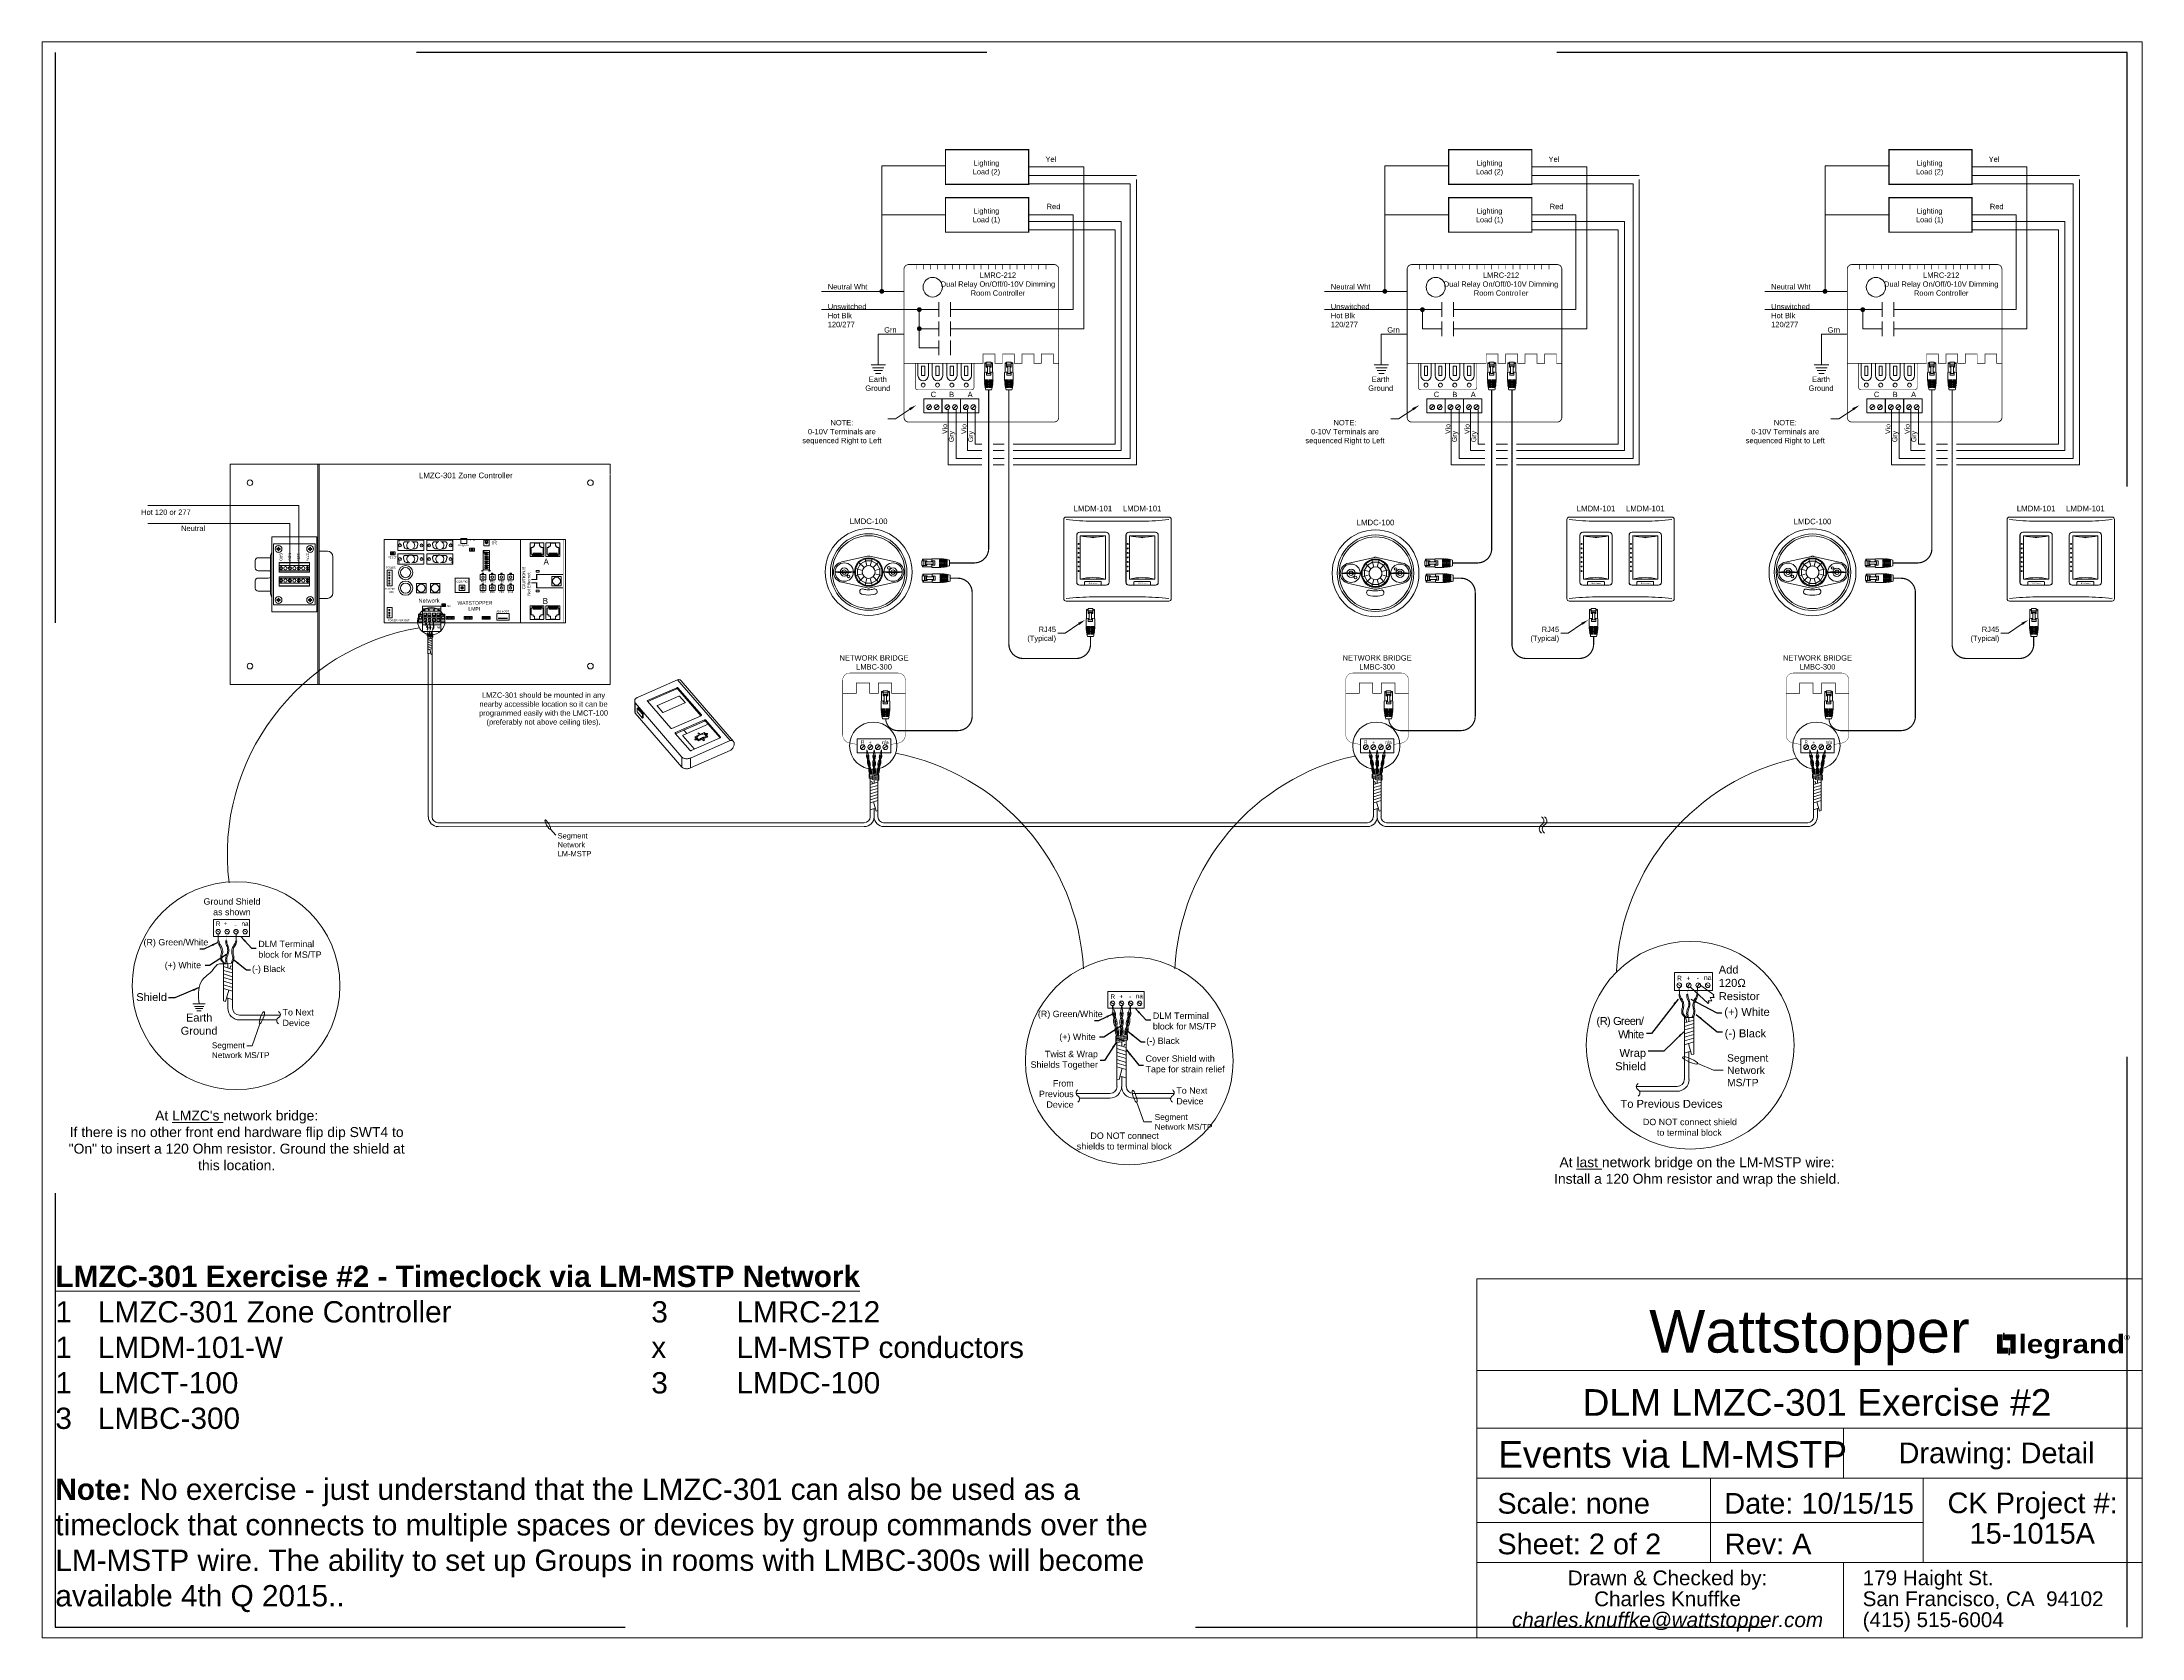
# Paper-space layout 'LMZC E2' of a CAD drawing. Header units: inches. Extents: x 6.51 to 16.38, y 0.58 to 8.08.
# The model-space entities are those that its viewports show. They can reach past a viewport. Long polylines and large blocks are cut down to what shows.
import ezdxf
from ezdxf.enums import TextEntityAlignment as Align

# ---------------------------------------------------------------- set-up
doc = ezdxf.new("R2010")
doc.units = ezdxf.units.IN
doc.header["$MEASUREMENT"] = 0
for name, pattern in [('Demo', [0.5, 0.25, -0.25]), ('HIDDEN2', [0.1875, 0.125, -0.0625]), ('SLD-Solid', [0])]:
    doc.linetypes.add(name, pattern=pattern)
doc.layers.get('0').update_dxf_attribs({"lineweight": 5})
for name, color, linetype, lineweight in [('PANEL', 7, 'Continuous', 0), ('Title Block', 7, 'Continuous', 5), ('Viewport', 7, 'Continuous', 5), ('WS', 3, 'Continuous', 5), ('WS_Dataline', 6, 'Continuous', 5), ('WS_DETAIL', 7, 'Continuous', 5), ('WS_LineVoltage', 1, 'Continuous', 5), ('WS_LowVoltage', 6, 'Continuous', 5)]:
    doc.layers.add(name, color=color, linetype=linetype, lineweight=lineweight)
doc.layers.add('PS Borders', color=40, linetype='Demo', lineweight=5, plot=False)
doc.styles.add('ARIAL', font='arial.ttf')
doc.styles.add('Legrand', font='ariblk.ttf', dxfattribs={"height": 0.1875})
doc.styles.add('ROMAND', font='romand.shx')
doc.dimstyles.get("Standard").update_dxf_attribs({"dimtxt": 0.18, "dimasz": 0.18, "dimexe": 0.18, "dimexo": 0.0625, "dimgap": 0.09, "dimtad": 0, "dimtih": 1, "dimtoh": 1, "dimdec": 4, "dimzin": 0, "dimdsep": 46, "dimtxsty": 'Standard', "dimcen": 0.09, "dimadec": 0, "dimazin": 0, "dimtfac": 1, "dimtdec": 4, "dimtofl": 0, "dimtmove": 0, "dimatfit": 3, "dimfxl": 1, "dimtolj": 1, "dimtzin": 0, "dimarcsym": 0})

# ---------------------------------------------------------------- blocks, each defined once
blk = doc.blocks.new('Title_Knuffke')
h = blk.add_hatch(color=256)
h.dxf.hatch_style = 1
h.paths.add_polyline_path([(-0.6787, 1.3372), (-0.6317, 1.3372), (-0.6317, 1.3606), (-0.657, 1.3606), (-0.657, 1.4242), (-0.6787, 1.4242)])
h.paths.add_polyline_path([(-0.6228, 1.361), (-0.6259, 1.361), (-0.6259, 1.3301), (-0.6228, 1.3301)])
h.paths.add_polyline_path([(-0.6513, 1.4008), (-0.6481, 1.4008), (-0.6481, 1.4316), (-0.6513, 1.4316)])
h.paths.add_polyline_path([(-0.617, 1.4011), (-0.617, 1.3376), (-0.5953, 1.3376), (-0.5953, 1.4245), (-0.6424, 1.4245), (-0.6424, 1.4011)])
for points in [[(-0.657, 1.3606), (-0.6317, 1.3606), (-0.6317, 1.3372), (-0.6787, 1.3372), (-0.6787, 1.4242), (-0.657, 1.4242)], [(-0.6481, 1.4008), (-0.6513, 1.4008), (-0.6513, 1.4316), (-0.6481, 1.4316)], [(-0.617, 1.4011), (-0.6424, 1.4011), (-0.6424, 1.4245), (-0.5953, 1.4245), (-0.5953, 1.3376), (-0.617, 1.3376)], [(-0.6259, 1.361), (-0.6228, 1.361), (-0.6228, 1.3301), (-0.6259, 1.3301)]]:
    blk.add_lwpolyline(points, close=True)
at = {"layer": 'Title Block', "color": 7, "linetype": 'Continuous'}
for p, q in [((-3.125, 0), (-3.125, 1.6875)), ((-3.125, 1.6875), (0, 1.6875)), ((0, 1.6875), (0, 0)), ((-3.125, 1.257), (0, 1.257)), ((-3.125, 0.9861), (0, 0.9861)), ((-1.4028, 0.75), (-1.4028, 0.9861)), ((-3.125, 0.75), (0, 0.75)), ((-2.0278, 0.3542), (-2.0278, 0.75)), ((-1.0278, 0.3542), (-1.0278, 0.75)), ((-1.0278, 0.5417), (-3.125, 0.5417)), ((0, 0.3542), (-3.125, 0.3542)), ((-1.4028, 0), (-1.4028, 0.3542)), ((0, 0), (-3.125, 0))]:
    blk.add_line(p, q, dxfattribs=at)
at = {"style": 'Legrand'}
blk.add_text('legrand', height=0.08643, dxfattribs=at).set_placement((-0.5795, 1.381), align=Align.MIDDLE_LEFT)
blk.add_text('®', height=0.0235, dxfattribs=at).set_placement((-0.0839, 1.4002))
at = {"insert": (-1.5625, 1.4104), "char_height": 0.0375, "attachment_point": 5, "style": 'ARIAL'}
blk.add_mtext_dynamic_manual_height_columns('\\A2;{\\fArial|b0|i0|c0|p34;\\H5.3333x;Wattstopper}', width=0.688877, gutter_width=0.9375, heights=[0], dxfattribs=at)
at = {"layer": 'Title Block', "color": 7, "style": 'ARIAL'}
blk.add_text('CK Project #:', height=0.0972, dxfattribs=at).set_placement((-0.5139, 0.5861), align=Align.CENTER)
at = {"layer": 'Title Block', "color": 7, "char_height": 0.0694, "line_spacing_factor": 0.85, "style": 'ARIAL'}
for s, insert, width, attachment_point in [('Drawn & Checked by:\\PCharles Knuffke\\P{\\fArial|b0|i1|c0|p34;charles.knuffke@wattstopper.com}', (-2.2292, 0.317), 1.258431, 2), ('179 Haight St.\\PSan Francisco, CA  94102\\P(415) 515-6004', (-1.3124, 0.3173), 1.312364, 1)]:
    blk.add_mtext(s, dxfattribs=dict(at, insert=insert, width=width, attachment_point=attachment_point))
at = {"layer": 'Viewport', "style": 'ARIAL', "flags": 8}
for tag, height, p in [('SITE_NAME', 0.125, (-1.5271, 1.0438)), ('DRAWING_DEF', 0.125, (-2.2053, 0.7995)), ('DRAWING_TYPE', 0.0972, (-0.6836, 0.8208)), ('JOB#', 0.0972, (-0.5155, 0.443))]:
    blk.add_attdef(tag, text='', height=height, dxfattribs=at).set_placement(p, align=Align.CENTER)
for tag, p in [('SCALE', (-3.0291, 0.584)), ('DATE', (-1.9625, 0.584)), ('SHEET#', (-3.0291, 0.3931)), ('REVISION', (-1.9605, 0.3931))]:
    blk.add_attdef(tag, p, '', height=0.0972, dxfattribs=at)
blk = doc.blocks.new('LMCT-100_i')
at = {"extrusion": (0, 0.700492, 0.71366)}
for p, q in [((-24.4, 12.6), (-4.5, 21.3)), ((22, -9.3), (-4.5, 21.3)), ((-19.6, 10.8), (-4.9, 17.3)), ((-19.6, 10.8), (-19.6, 10.4)), ((-4.9, 16.7), (-19.5, 10.3)), ((-14.7, 8.3), (-3.8, 13.1)), ((-4.9, 17.3), (-4.9, 16.7)), ((-4.4, 17.2), (7.5, 3.6)), ((-4.4, 17.2), (-4.4, 16.6)), ((7.2, 3.2), (-4.4, 16.6)), ((-3.5, 13), (-0.7, 9.8)), ((-2.7, 20.8), (23.7, -9.8)), ((-26.1, 10.4), (-26.1, 5.4)), ((-25.9, 9.6), (-2.4, -17.7)), ((-25.9, 9.6), (-25.9, 4.5)), ((-24.5, 7.2), (-24.9, 7)), ((-24.9, 7), (-22.2, 3.9)), ((-24.9, 7), (-24.9, 5.1)), ((-22.2, 2), (-24.9, 5.1)), ((-22.2, 3.9), (-21.8, 4.1)), ((-22.2, 2), (-22.2, 3.9)), ((-21.8, 2.1), (-22.2, 2)), ((-21.8, 2.1), (-21.8, 4.1)), ((-7.9, -3.1), (-19.7, 10.5)), ((-12, 4.8), (-14.8, 8.1)), ((-0.8, 9.6), (-11.7, 4.8)), ((7.4, 3.2), (-7.4, -3.2)), ((-5.6, -5.3), (9.1, 1.1)), ((9.1, 0.5), (-5.5, -5.9)), ((7.5, 3.6), (7.5, 3.3)), ((9.1, 1.1), (9.1, 0.5)), ((9.6, 1.1), (17.1, -7.6)), ((9.6, 1.1), (9.6, 0.4)), ((16.9, -8), (9.6, 0.4)), ((1.8, -14.4), (-5.7, -5.7)), ((-5.6, -5.3), (-5.6, -5.8)), ((4, -13.7), (-1.8, -6.9)), ((-1.7, -6.6), (10.9, -1)), ((0.1, -5.8), (-1.4, -4.1)), ((22, -9.3), (2, -18.1)), ((17, -8), (2.3, -14.4)), ((4.2, -7.4), (8.9, -5.3)), ((6, -9.5), (4.2, -7.4)), ((5, -9), (4.4, -8.2)), ((6.2, -9), (5, -7.6)), ((6, -9.5), (10.7, -7.4)), ((6.2, -9), (10, -7.3)), ((8.8, -5.9), (10, -7.3)), ((10.7, -7.4), (8.9, -5.3)), ((17.1, -7.6), (17.1, -7.9)), ((-2.4, -22.7), (-2.4, -17.7)), ((2, -23.1), (22, -14.4)), ((2, -18.1), (2, -23.1))]:
    blk.add_line(p, q, dxfattribs=at)
for p, q in [((4.4, -8.2), (4.2, -8.9)), ((5, -9), (4.2, -8.9)), ((5.8, -6.1), (5.9, -5.4)), ((6.7, -5.7), (5.9, -5.4)), ((8.9, -9.4), (8.1, -9)), ((8.9, -9.4), (9, -8.7)), ((9.8, -5.8), (10.5, -5.7)), ((10.4, -6.6), (10.5, -5.7))]:
    blk.add_line(p, q)
at = {"extrusion": (-0.310472, -0.62793, 0.71366)}
for p, q in [((6.7, -5.7), (5.8, -6.1)), ((9, -8.7), (8.1, -9))]:
    blk.add_line(p, q, dxfattribs=at)
at = {"extrusion": (-0.692921, 0.102711, 0.71366)}
blk.add_line((10.4, -6.6), (9.8, -5.8), dxfattribs=at)
for centre in [(-4.7, 16.9), (-4.7, 16.2)]:
    blk.add_arc(centre, 0.477, 48.6015, 112.129)
for points, knots in [([(-4.5, 21.3), (-4.2, 21.4), (-3.8, 21.4), (-3.2, 21.2), (-2.9, 21), (-2.7, 20.8), (-2.7, 20.8)], [0, 0, 0, 0, 0.1, 0.2, 0.3, 0.3044799, 0.3044799, 0.3044799, 0.3044799]), ([(-25.9, 4.5), (-26, 4.7), (-26.1, 5), (-26.1, 5.3), (-26.1, 5.4)], [0, 0, 0, 0, 0.1666667, 0.2459578, 0.2459578, 0.2459578, 0.2459578])]:
    blk.add_open_spline(points, degree=3, knots=knots)
for points in [[(-24.4, 12.6), (-24.7, 12.5), (-25.1, 12.2), (-25.6, 11.8), (-26, 11.3), (-26.1, 10.7), (-26.1, 10.1), (-26, 9.8), (-25.9, 9.6)], [(-19.7, 10.5), (-19.7, 10.5), (-19.8, 10.6), (-19.8, 10.6), (-19.8, 10.7), (-19.7, 10.7), (-19.7, 10.8), (-19.6, 10.8), (-19.6, 10.8)], [(-3.8, 13.1), (-3.8, 13.1), (-3.8, 13.1), (-3.7, 13.1), (-3.6, 13.1), (-3.6, 13.1), (-3.5, 13.1), (-3.5, 13), (-3.5, 13)], [(-14.8, 8.1), (-14.8, 8.1), (-14.8, 8.1), (-14.8, 8.1), (-14.8, 8.2), (-14.8, 8.2), (-14.8, 8.3), (-14.7, 8.3), (-14.7, 8.3)], [(-11.7, 4.8), (-11.7, 4.8), (-11.7, 4.8), (-11.8, 4.8), (-11.9, 4.8), (-11.9, 4.8), (-12, 4.8), (-12, 4.8), (-12, 4.8)], [(-0.7, 9.8), (-0.7, 9.8), (-0.7, 9.8), (-0.7, 9.7), (-0.7, 9.7), (-0.7, 9.6), (-0.8, 9.6), (-0.8, 9.6), (-0.8, 9.6)], [(7.5, 3.6), (7.5, 3.6), (7.5, 3.5), (7.5, 3.5), (7.5, 3.4), (7.5, 3.3), (7.4, 3.3), (7.4, 3.2), (7.4, 3.2)], [(9.1, 1.1), (9.1, 1.1), (9.2, 1.2), (9.3, 1.2), (9.4, 1.2), (9.5, 1.1), (9.6, 1.1), (9.6, 1.1), (9.6, 1.1)], [(9.6, 0.4), (9.6, 0.4), (9.6, 0.5), (9.5, 0.5), (9.4, 0.5), (9.3, 0.6), (9.2, 0.5), (9.1, 0.5), (9.1, 0.5)], [(-7.4, -3.2), (-7.4, -3.2), (-7.4, -3.3), (-7.5, -3.3), (-7.6, -3.3), (-7.7, -3.2), (-7.8, -3.2), (-7.8, -3.2), (-7.9, -3.1)], [(-5.7, -5.7), (-5.7, -5.7), (-5.8, -5.6), (-5.8, -5.6), (-5.8, -5.5), (-5.7, -5.4), (-5.7, -5.4), (-5.6, -5.3), (-5.6, -5.3)], [(-1.8, -6.9), (-1.9, -6.9), (-1.9, -6.9), (-1.9, -6.8), (-1.9, -6.7), (-1.9, -6.7), (-1.8, -6.6), (-1.7, -6.6), (-1.7, -6.6)], [(5, -7.6), (5.3, -7.3), (5.9, -6.9), (6.9, -6.4), (7.9, -6.1), (8.5, -6), (8.8, -5.9)], [(10, -7.3), (9.7, -7.4), (9.1, -7.5), (8.1, -7.8), (7.1, -8.3), (6.5, -8.7), (6.2, -9)], [(17.1, -7.6), (17.1, -7.6), (17.1, -7.7), (17.2, -7.8), (17.1, -7.8), (17.1, -7.9), (17.1, -7.9), (17, -8), (17, -8)], [(22, -14.4), (22.2, -14.2), (22.7, -13.8), (23.3, -13.1), (23.7, -12.3), (24, -11.6), (24.1, -10.9), (24, -10.3), (23.7, -9.8), (23.3, -9.4), (22.7, -9.3), (22.2, -9.3), (22, -9.3)], [(-2.4, -17.7), (-2.2, -17.8), (-1.8, -18.1), (-1.1, -18.3), (-0.3, -18.5), (0.5, -18.5), (1.3, -18.3), (1.8, -18.2), (2, -18.1)], [(2.3, -14.4), (2.2, -14.5), (2.2, -14.5), (2.1, -14.5), (2, -14.5), (1.9, -14.5), (1.8, -14.4), (1.8, -14.4), (1.8, -14.4)], [(2, -23.1), (1.8, -23.2), (1.3, -23.4), (0.5, -23.5), (-0.3, -23.5), (-1.1, -23.4), (-1.8, -23.1), (-2.2, -22.9), (-2.4, -22.7)]]:
    blk.add_open_spline(points, degree=3)
at = {"layer": 'WS_DETAIL', "extrusion": (0, 0.700492, 0.71366)}
blk.add_line((-25.9, 4.5), (-2.4, -22.7), dxfattribs=at)
at = {"layer": 'WS_DETAIL'}
blk.add_line((-24.5, 7.2), (-21.8, 4.1), dxfattribs=at)
blk = doc.blocks.new('A$C6E196373')
for p, q in [((0.12, 0), (0, 0.1)), ((0.12, 0.1), (0, 0)), ((0.12, 0.1), (0.12, 0))]:
    blk.add_line(p, q)
blk.add_lwpolyline([(0, 0.1), (0.23, 0.1), (0.23, 0), (0, 0)], close=True)
blk = doc.blocks.new('LMZC-301')
at = {"layer": 'PANEL'}
h = blk.add_hatch(color=256, dxfattribs=at)
h.dxf.hatch_style = 1
h.paths.add_polyline_path([(-10.56, 52.52), (-10.56, 53.03), (-11.5, 53.03), (-11.5, 52.52)])
h = blk.add_hatch(color=256, dxfattribs=at)
h.dxf.hatch_style = 1
h.paths.add_polyline_path([(21.38, 54.01), (21.38, 54.51), (20.45, 54.51), (20.45, 54.01)])
h = blk.add_hatch(color=256, dxfattribs=at)
h.dxf.hatch_style = 1
h.paths.add_polyline_path([(36.94, 43.23, 1), (35.95, 43.23, 1)])
h.paths.add_polyline_path([(33.22, 43.23, 1), (32.23, 43.23, 1)])
h.paths.add_polyline_path([(29.5, 43.23, 1), (28.51, 43.23, 1)])
h.paths.add_polyline_path([(25.78, 43.23, 1), (24.8, 43.23, 1)])
h.paths.add_polyline_path([(25.78, 38.91, 1), (24.8, 38.91, 1)])
h.paths.add_polyline_path([(29.5, 38.91, 1), (28.51, 38.91, 1)])
h.paths.add_polyline_path([(33.22, 38.91, 1), (32.23, 38.91, 1)])
h.paths.add_polyline_path([(36.94, 38.91, 1), (35.95, 38.91, 1)])
h = blk.add_hatch(color=256, dxfattribs=at)
h.dxf.hatch_style = 1
h.paths.add_polyline_path([(25.01, 44.86), (25.56, 44.86), (25.56, 44.55), (25.01, 44.55)])
h = blk.add_hatch(color=256, dxfattribs=at)
h.dxf.hatch_style = 1
h.paths.add_polyline_path([(28.73, 44.86), (29.28, 44.86), (29.28, 44.55), (28.73, 44.55)])
h = blk.add_hatch(color=256, dxfattribs=at)
h.dxf.hatch_style = 1
h.paths.add_polyline_path([(32.45, 44.86), (33, 44.86), (33, 44.55), (32.45, 44.55)])
h = blk.add_hatch(color=256, dxfattribs=at)
h.dxf.hatch_style = 1
h.paths.add_polyline_path([(36.17, 44.86), (36.72, 44.86), (36.72, 44.55), (36.17, 44.55)])
h = blk.add_hatch(color=256, dxfattribs=at)
h.dxf.hatch_style = 1
h.paths.add_polyline_path([(17.38, 38.92, 1), (16.4, 38.92, 1)])
h = blk.add_hatch(color=256, dxfattribs=at)
h.dxf.hatch_style = 1
h.paths.add_polyline_path([(25.01, 40.54), (25.56, 40.54), (25.56, 40.23), (25.01, 40.23)])
h = blk.add_hatch(color=256, dxfattribs=at)
h.dxf.hatch_style = 1
h.paths.add_polyline_path([(28.73, 40.54), (29.28, 40.54), (29.28, 40.23), (28.73, 40.23)])
h = blk.add_hatch(color=256, dxfattribs=at)
h.dxf.hatch_style = 1
h.paths.add_polyline_path([(32.45, 40.54), (33, 40.54), (33, 40.23), (32.45, 40.23)])
h = blk.add_hatch(color=256, dxfattribs=at)
h.dxf.hatch_style = 1
h.paths.add_polyline_path([(36.17, 40.54), (36.72, 40.54), (36.72, 40.23), (36.17, 40.23)])
h = blk.add_hatch(color=256, dxfattribs=at)
h.dxf.hatch_style = 1
h.paths.add_polyline_path([(10.01, 31.55), (10.01, 32.24), (8.87, 32.24), (8.87, 31.55)])
h = blk.add_hatch(color=256, dxfattribs=at)
h.dxf.hatch_style = 1
h.paths.add_polyline_path([(28.2, 26.35), (28.2, 27.4), (25, 27.4), (25, 26.35)])
h.paths.add_polyline_path([(25.93, 26.92), (26.18, 26.92), (26.18, 26.71), (25.93, 26.71)], flags=16)
h.paths.add_polyline_path([(26.48, 26.92), (26.72, 26.92), (26.72, 26.71), (26.48, 26.71)], flags=16)
h.paths.add_polyline_path([(27.02, 26.92), (27.26, 26.92), (27.26, 26.71), (27.02, 26.71)], flags=16)
h.paths.add_polyline_path([(27.56, 26.92), (27.81, 26.92), (27.81, 26.71), (27.56, 26.71)], flags=16)
at = {"color": 7, "linetype": 'SLD-Solid', "lineweight": 15}
for p, q in [((-76.47, 87.86), (-76.47, 88.68)), ((-76.47, 88.68), (-43.07, 88.68)), ((-76.47, 87.86), (-76.47, 84.66)), ((-76.47, 84.66), (-76.47, 84.48)), ((-38.85, 88.68), (-43.07, 88.68)), ((-41.2, 88.68), (-41.2, 0)), ((-40.73, 88.68), (-40.73, 0)), ((-38.85, 88.68), (76.47, 88.68)), ((76.47, 88.68), (76.47, 87.86)), ((76.47, 84.66), (76.47, 87.86)), ((-76.47, 0), (-76.47, 84.48)), ((76.47, 84.48), (76.47, 4.2)), ((-59.71, 29.25), (-59.71, 59.43)), ((-59.71, 59.43), (-41.68, 59.43)), ((-41.68, 29.25), (-41.68, 59.43)), ((-65.29, 51.04), (-60.33, 51.04)), ((-60.33, 51.47), (-60.33, 36.91)), ((-59.06, 32.06), (-59.06, 56.62)), ((-59.06, 56.62), (-42.32, 56.62)), ((-57.23, 54.79), (-57.77, 54.79)), ((-57.77, 54.79), (-57.77, 54.43)), ((-57.77, 54.43), (-57.23, 54.43)), ((-56.88, 55.32), (-57.23, 55.32)), ((-57.23, 55.32), (-57.23, 54.79)), ((-57.23, 54.43), (-57.23, 53.89)), ((-57.23, 53.89), (-56.88, 53.89)), ((-56.88, 54.79), (-56.88, 55.32)), ((-56.34, 54.79), (-56.88, 54.79)), ((-56.88, 53.89), (-56.88, 54.43)), ((-56.88, 54.43), (-56.34, 54.43)), ((-56.34, 54.43), (-56.34, 54.79)), ((-44.51, 54.79), (-45.04, 54.79)), ((-45.04, 54.79), (-45.04, 54.43)), ((-45.04, 54.43), (-44.51, 54.43)), ((-44.15, 55.32), (-44.51, 55.32)), ((-44.51, 55.32), (-44.51, 54.79)), ((-44.51, 54.43), (-44.51, 53.89)), ((-44.51, 53.89), (-44.15, 53.89)), ((-44.15, 54.79), (-44.15, 55.32)), ((-43.61, 54.79), (-44.15, 54.79)), ((-44.15, 53.89), (-44.15, 54.43)), ((-44.15, 54.43), (-43.61, 54.43)), ((-43.61, 54.43), (-43.61, 54.79)), ((-42.32, 56.62), (-42.32, 32.06)), ((-37.37, 53.7), (-40.73, 53.7)), ((-35.14, 36.91), (-35.14, 51.47)), ((58.59, 58.41), (-14.55, 58.41)), ((-66.41, 46.93), (-66.41, 49.92)), ((-61.18, 45.81), (-65.29, 45.81)), ((-61.18, 42.87), (-65.29, 42.87)), ((-56.84, 49.12), (-44.54, 49.12)), ((-56.84, 48.98), (-56.84, 49.12)), ((-56.84, 48.98), (-44.54, 48.98)), ((-56.84, 47.86), (-56.84, 48.98)), ((-56.84, 45.82), (-56.84, 47.86)), ((-56.84, 47.86), (-44.54, 47.86)), ((-44.54, 47.86), (-56.84, 47.86)), ((-44.54, 45.82), (-56.84, 45.82)), ((-56.84, 45.82), (-56.84, 45.25)), ((-56.84, 45.25), (-44.54, 45.25)), ((-44.54, 43.42), (-56.84, 43.42)), ((-56.84, 43.42), (-56.84, 42.86)), ((-56.84, 40.82), (-56.84, 42.86)), ((-56.84, 42.86), (-44.54, 42.86)), ((-56.13, 47.47), (-56.13, 46.21)), ((-56.13, 42.47), (-56.13, 41.21)), ((-55.97, 46.21), (-55.97, 47.47)), ((-55.97, 41.21), (-55.97, 42.47)), ((-52.55, 47.47), (-52.55, 46.21)), ((-52.55, 42.47), (-52.55, 41.21)), ((-52.4, 46.21), (-52.4, 47.47)), ((-52.4, 41.21), (-52.4, 42.47)), ((-48.98, 47.47), (-48.98, 46.21)), ((-48.98, 42.47), (-48.98, 41.21)), ((-48.83, 46.21), (-48.83, 47.47)), ((-48.83, 41.21), (-48.83, 42.47)), ((-45.41, 47.47), (-45.41, 46.21)), ((-45.41, 42.47), (-45.41, 41.21)), ((-45.26, 46.21), (-45.26, 47.47)), ((-45.26, 41.21), (-45.26, 42.47)), ((-44.54, 49.12), (-44.54, 48.98)), ((-44.54, 48.98), (-44.54, 47.86)), ((-44.54, 47.86), (-44.54, 45.82)), ((-44.54, 45.25), (-44.54, 45.82)), ((-44.54, 42.86), (-44.54, 43.42)), ((-44.54, 42.86), (-44.54, 40.82)), ((-66.41, 38.76), (-66.41, 41.75)), ((-60.33, 37.64), (-65.29, 37.64)), ((-57.23, 34.25), (-57.77, 34.25)), ((-57.77, 34.25), (-57.77, 33.89)), ((-57.77, 33.89), (-57.23, 33.89)), ((-56.88, 34.78), (-57.23, 34.78)), ((-57.23, 34.78), (-57.23, 34.25)), ((-57.23, 33.89), (-57.23, 33.35)), ((-56.88, 34.25), (-56.88, 34.78)), ((-56.34, 34.25), (-56.88, 34.25)), ((-56.88, 33.35), (-56.88, 33.89)), ((-56.88, 33.89), (-56.34, 33.89)), ((-44.54, 40.82), (-56.84, 40.82)), ((-56.84, 40.82), (-56.84, 39.7)), ((-56.84, 39.7), (-44.54, 39.7)), ((-56.84, 39.7), (-56.84, 39.56)), ((-56.84, 39.56), (-44.54, 39.56)), ((-56.34, 33.89), (-56.34, 34.25)), ((-44.51, 34.25), (-45.04, 34.25)), ((-45.04, 34.25), (-45.04, 33.89)), ((-45.04, 33.89), (-44.51, 33.89)), ((-44.54, 39.7), (-44.54, 40.82)), ((-44.54, 39.56), (-44.54, 39.7)), ((-44.15, 34.78), (-44.51, 34.78)), ((-44.51, 34.78), (-44.51, 34.25)), ((-44.51, 33.89), (-44.51, 33.35)), ((-44.15, 34.25), (-44.15, 34.78)), ((-43.61, 34.25), (-44.15, 34.25)), ((-44.15, 33.35), (-44.15, 33.89)), ((-44.15, 33.89), (-43.61, 33.89)), ((-43.61, 33.89), (-43.61, 34.25)), ((-40.73, 34.68), (-37.37, 34.68)), ((-41.68, 29.25), (-59.71, 29.25)), ((-42.32, 32.06), (-59.06, 32.06)), ((-57.23, 33.35), (-56.88, 33.35)), ((-44.51, 33.35), (-44.15, 33.35)), ((-41.31, 31.5), (-41.29, 31.5)), ((-0.73, 28.26), (-0.73, 25.26)), ((0.94, 28.26), (-0.73, 28.26)), ((-0.57, 27.93), (-0.57, 26.07)), ((0.94, 27.93), (-0.57, 27.93)), ((-0.57, 26.07), (0.94, 26.07)), ((0.94, 30.53), (0.94, 31.6)), ((0.94, 31.6), (8.32, 31.6)), ((0.94, 30.53), (8.32, 30.53)), ((0.94, 29.59), (0.94, 30.53)), ((0.94, 27.15), (0.94, 29.59)), ((0.94, 29.59), (8.32, 29.59)), ((0.94, 27.15), (8.32, 27.15)), ((0.94, 23.97), (0.94, 27.15)), ((1.42, 28.75), (2.57, 28.75)), ((1.42, 27.51), (1.42, 28.75)), ((2.57, 27.93), (1.42, 27.93)), ((2.57, 27.51), (1.42, 27.51)), ((1.43, 26.57), (2.58, 26.57)), ((1.43, 25.33), (1.43, 26.57)), ((1.43, 26.07), (2.58, 26.07)), ((2.57, 28.75), (2.57, 27.51)), ((2.58, 26.57), (2.58, 25.33)), ((3.13, 28.75), (4.29, 28.75)), ((3.13, 27.51), (3.13, 28.75)), ((4.29, 27.93), (3.13, 27.93)), ((4.29, 27.51), (3.13, 27.51)), ((3.15, 25.33), (3.15, 26.57)), ((3.15, 26.57), (4.3, 26.57)), ((3.15, 26.07), (4.3, 26.07)), ((4.29, 28.75), (4.29, 27.51)), ((4.3, 26.57), (4.3, 25.33)), ((5.01, 28.75), (6.16, 28.75)), ((5.01, 27.51), (5.01, 28.75)), ((6.16, 27.93), (5.01, 27.93)), ((6.16, 27.51), (5.01, 27.51)), ((5.02, 26.57), (6.17, 26.57)), ((5.02, 25.33), (5.02, 26.57)), ((5.02, 26.07), (6.17, 26.07)), ((6.16, 28.75), (6.16, 27.51)), ((6.17, 26.57), (6.17, 25.33)), ((6.72, 28.75), (7.88, 28.75)), ((6.72, 27.51), (6.72, 28.75)), ((7.88, 27.93), (6.72, 27.93)), ((7.88, 27.51), (6.72, 27.51)), ((6.74, 26.57), (7.89, 26.57)), ((6.74, 25.33), (6.74, 26.57)), ((6.74, 26.07), (7.89, 26.07)), ((7.88, 28.75), (7.88, 27.51)), ((7.89, 26.57), (7.89, 25.33)), ((8.32, 30.53), (8.32, 31.6)), ((8.32, 29.59), (8.32, 30.53)), ((8.32, 27.15), (8.32, 29.59)), ((9.99, 28.26), (8.32, 28.26)), ((9.84, 27.93), (8.32, 27.93)), ((8.32, 23.97), (8.32, 27.15)), ((8.32, 26.07), (9.84, 26.07)), ((9.84, 26.07), (9.84, 27.93)), ((9.99, 25.26), (9.99, 28.26)), ((-0.73, 25.26), (0.94, 25.26)), ((0.94, 23.97), (8.32, 23.97)), ((0.94, 21.4), (0.94, 23.97)), ((0.94, 21.4), (8.32, 21.4)), ((2.58, 25.33), (1.43, 25.33)), ((4.3, 25.33), (3.15, 25.33)), ((6.17, 25.33), (5.02, 25.33)), ((7.89, 25.33), (6.74, 25.33)), ((8.32, 25.26), (9.99, 25.26)), ((8.32, 21.4), (8.32, 23.97)), ((76.47, 0), (-76.47, 0)), ((76.47, 4.02), (76.47, 4.2)), ((76.47, 0.82), (76.47, 4.02)), ((76.47, 0.82), (76.47, 0))]:
    blk.add_line(p, q, dxfattribs=at)
for centre, radius in [((-68.56, 81.26), 1.14), ((68.56, 81.26), 1.14), ((-57.05, 54.61), 1.39), ((-44.33, 54.61), 1.39), ((-56.05, 46.84), 0.659), ((-56.05, 41.84), 0.659), ((-54.26, 46.84), 0.659), ((-54.26, 41.84), 0.659), ((-52.48, 46.84), 0.659), ((-52.48, 41.84), 0.659), ((-50.69, 46.84), 0.659), ((-50.69, 41.84), 0.659), ((-48.91, 46.84), 0.659), ((-48.91, 41.84), 0.659), ((-47.12, 46.84), 0.659), ((-47.12, 41.84), 0.659), ((-45.33, 46.84), 0.659), ((-45.33, 41.84), 0.659), ((-57.05, 34.07), 1.39), ((-44.33, 34.07), 1.39), ((0.09, 26.98), 0.572), ((0.09, 26.98), 0.5), ((1.78, 30.05), 0.162), ((3.49, 30.06), 0.162), ((5.56, 30.04), 0.162), ((7.26, 30.05), 0.162), ((9.17, 26.98), 0.571), ((9.17, 26.98), 0.5), ((-68.56, 7.42), 1.14), ((68.56, 7.42), 1.14)]:
    blk.add_circle(centre, radius, dxfattribs=at)
for centre, radius, start, end in [((-65.29, 49.92), 1.12, 90, 180), ((-58.09, 51.47), 2.23, 136.29836, 180), ((-37.37, 51.47), 2.23, 0, 90), ((-65.29, 46.93), 1.12, 180, 270), ((-65.29, 41.75), 1.12, 90, 180), ((-61.18, 44.34), 1.47, 54.53375, 90), ((-61.18, 44.34), 1.47, 270, 305.46625), ((-56.05, 41.84), 0.633, 96.83717, 263.16283), ((-56.05, 46.84), 0.633, 83.16283, 96.83717), ((-56.05, 46.84), 0.633, 263.16283, 276.83717), ((-56.05, 41.84), 0.633, 83.16283, 96.83717), ((-56.05, 41.84), 0.633, 276.83717, 83.16283), ((-52.48, 41.84), 0.633, 96.83717, 263.16283), ((-52.48, 46.84), 0.633, 83.16283, 96.83717), ((-52.48, 46.84), 0.633, 263.16283, 276.83717), ((-52.48, 41.84), 0.633, 83.16283, 96.83717), ((-52.48, 41.84), 0.633, 276.83717, 83.16283), ((-48.91, 41.84), 0.633, 96.83717, 263.16283), ((-48.91, 46.84), 0.633, 83.16283, 96.83717), ((-48.91, 46.84), 0.633, 263.16283, 276.83717), ((-48.91, 41.84), 0.633, 83.16283, 96.83717), ((-48.91, 41.84), 0.633, 276.83717, 83.16283), ((-45.33, 41.84), 0.633, 96.83717, 263.16283), ((-45.33, 46.84), 0.633, 83.16283, 96.83717), ((-45.33, 46.84), 0.633, 263.16283, 276.83717), ((-45.33, 41.84), 0.633, 83.16283, 96.83717), ((-45.33, 41.84), 0.633, 276.83717, 83.16283), ((-65.29, 38.76), 1.12, 180, 270), ((-58.09, 36.91), 2.23, 180, 223.70164), ((-56.05, 41.84), 0.633, 263.16283, 276.83717), ((-52.48, 41.84), 0.633, 263.16283, 276.83717), ((-48.91, 41.84), 0.633, 263.16283, 276.83717), ((-45.33, 41.84), 0.633, 263.16283, 276.83717), ((-37.37, 36.91), 2.23, 270, 0)]:
    blk.add_arc(centre, radius, start, end, dxfattribs=at)
at = {"layer": 'PANEL'}
for p, q in [((-14.55, 58.41), (-14.55, 24.8)), ((-14.55, 58.41), (16.34, 58.41)), ((-6.7, 56.46), (-6.43, 55.32)), ((-6.7, 56.46), (-6.43, 55.32)), ((-6.7, 50.96), (-6.43, 49.81)), ((-6.7, 50.96), (-6.43, 49.81)), ((-5.9, 57.49), (-4.47, 57.49)), ((-5.9, 57.49), (-4.47, 57.49)), ((-5.9, 51.98), (-4.47, 51.98)), ((-5.9, 51.98), (-4.47, 51.98)), ((-5.62, 54.68), (-4.7, 54.68)), ((-5.62, 54.68), (-4.7, 54.68)), ((-3.15, 57.49), (-1.73, 57.49)), ((-3.15, 57.49), (-1.73, 57.49)), ((-3.15, 51.98), (-1.73, 51.98)), ((-3.15, 51.98), (-1.73, 51.98)), ((-2.92, 54.68), (-2, 54.68)), ((-2.92, 54.68), (-2, 54.68)), ((-0.92, 56.46), (-1.19, 55.32)), ((-0.92, 56.46), (-1.19, 55.32)), ((-0.92, 50.96), (-1.19, 49.81)), ((-0.92, 50.96), (-1.19, 49.81)), ((5.02, 56.46), (5.29, 55.32)), ((5.02, 56.46), (5.29, 55.32)), ((5.02, 50.96), (5.29, 49.81)), ((5.02, 50.96), (5.29, 49.81)), ((5.83, 57.49), (7.25, 57.49)), ((5.83, 57.49), (7.25, 57.49)), ((5.83, 51.98), (7.25, 51.98)), ((5.83, 51.98), (7.25, 51.98)), ((6.1, 54.68), (7.03, 54.68)), ((6.1, 54.68), (7.03, 54.68)), ((8.57, 57.49), (10, 57.49)), ((8.57, 57.49), (10, 57.49)), ((8.57, 51.98), (10, 51.98)), ((8.57, 51.98), (10, 51.98)), ((8.8, 54.68), (9.72, 54.68)), ((8.8, 54.68), (9.72, 54.68)), ((10.8, 56.46), (10.53, 55.32)), ((10.8, 56.46), (10.53, 55.32)), ((10.8, 50.96), (10.53, 49.81)), ((10.8, 50.96), (10.53, 49.81)), ((18.73, 58.41), (58.59, 58.41)), ((58.59, 58.41), (58.59, 24.8)), ((-5.62, 49.18), (-4.7, 49.18)), ((-5.62, 49.18), (-4.7, 49.18)), ((-2.92, 49.18), (-2, 49.18)), ((-2.92, 49.18), (-2, 49.18)), ((6.1, 49.18), (7.03, 49.18)), ((6.1, 49.18), (7.03, 49.18)), ((8.8, 49.18), (9.72, 49.18)), ((8.8, 49.18), (9.72, 49.18)), ((-14.55, 24.8), (58.59, 24.8))]:
    blk.add_line(p, q, dxfattribs=at)
at = {"layer": 'PANEL', "color": 7, "linetype": 'Continuous', "lineweight": 0}
for p, q in [((44.24, 51.52), (44.24, 57.05)), ((49.87, 57.05), (44.24, 57.05)), ((44.24, 51.52), (49.87, 51.52)), ((44.7, 55.18), (44.7, 52.51)), ((45.45, 55.18), (44.7, 55.18)), ((44.7, 52.51), (45.09, 52.51)), ((45.09, 52.51), (45.09, 51.78)), ((49.11, 51.78), (45.09, 51.78)), ((46.07, 55.75), (45.45, 55.75)), ((45.45, 55.75), (45.45, 55.18)), ((45.47, 51.78), (45.47, 52.96)), ((45.88, 51.78), (45.88, 52.96)), ((46.22, 56.86), (46.07, 56.86)), ((46.07, 56.86), (46.07, 55.75)), ((48.04, 56.86), (46.15, 56.86)), ((46.28, 51.78), (46.28, 52.96)), ((46.69, 51.78), (46.69, 52.96)), ((47.1, 51.78), (47.1, 52.96)), ((47.51, 51.78), (47.51, 52.96)), ((47.91, 51.78), (47.91, 52.96)), ((48.04, 56.86), (48.04, 55.75)), ((48.04, 55.75), (48.66, 55.75)), ((48.32, 51.78), (48.32, 52.96)), ((48.66, 55.75), (48.66, 55.18)), ((48.66, 55.18), (49.5, 55.18)), ((48.73, 51.78), (48.73, 52.96)), ((49.5, 52.51), (49.11, 52.51)), ((49.11, 52.51), (49.11, 51.78)), ((49.5, 55.18), (49.5, 52.51)), ((49.87, 51.52), (49.87, 57.05)), ((50.65, 51.52), (50.65, 57.05)), ((56.29, 57.05), (50.65, 57.05)), ((50.65, 51.52), (56.29, 51.52)), ((51.11, 55.18), (51.11, 52.51)), ((51.86, 55.18), (51.11, 55.18)), ((51.11, 52.51), (51.5, 52.51)), ((51.5, 52.51), (51.5, 51.78)), ((55.52, 51.78), (51.5, 51.78)), ((52.49, 55.75), (51.86, 55.75)), ((51.86, 55.75), (51.86, 55.18)), ((51.89, 51.78), (51.89, 52.96)), ((52.29, 51.78), (52.29, 52.96)), ((52.64, 56.86), (52.49, 56.86)), ((52.49, 56.86), (52.49, 55.75)), ((54.46, 56.86), (52.57, 56.86)), ((52.7, 51.78), (52.7, 52.96)), ((53.11, 51.78), (53.11, 52.96)), ((53.51, 51.78), (53.51, 52.96)), ((53.92, 51.78), (53.92, 52.96)), ((54.33, 51.78), (54.33, 52.96)), ((54.46, 56.86), (54.46, 55.75)), ((54.46, 55.75), (55.08, 55.75)), ((54.73, 51.78), (54.73, 52.96)), ((55.08, 55.75), (55.08, 55.18)), ((55.08, 55.18), (55.91, 55.18)), ((55.14, 51.78), (55.14, 52.96)), ((55.91, 52.51), (55.52, 52.51)), ((55.52, 52.51), (55.52, 51.78)), ((55.91, 55.18), (55.91, 52.51)), ((56.29, 51.52), (56.29, 57.05)), ((44.24, 31.69), (44.24, 26.16)), ((44.24, 31.69), (49.87, 31.69)), ((49.87, 26.16), (44.24, 26.16)), ((44.7, 28.03), (44.7, 30.7)), ((44.7, 30.7), (45.09, 30.7)), ((45.45, 28.03), (44.7, 28.03)), ((49.11, 31.43), (45.09, 31.43)), ((45.09, 30.7), (45.09, 31.43)), ((45.45, 27.46), (45.45, 28.03)), ((46.07, 27.46), (45.45, 27.46)), ((45.47, 31.43), (45.47, 30.25)), ((45.88, 31.43), (45.88, 30.25)), ((46.07, 26.35), (46.07, 27.46)), ((46.22, 26.35), (46.07, 26.35)), ((48.04, 26.35), (46.15, 26.35)), ((46.28, 31.43), (46.28, 30.25)), ((46.69, 31.43), (46.69, 30.25)), ((47.1, 31.43), (47.1, 30.25)), ((47.51, 31.43), (47.51, 30.25)), ((47.91, 31.43), (47.91, 30.25)), ((48.04, 26.35), (48.04, 27.46)), ((48.04, 27.46), (48.66, 27.46)), ((48.32, 31.43), (48.32, 30.25)), ((48.66, 28.03), (49.5, 28.03)), ((48.66, 27.46), (48.66, 28.03)), ((48.73, 31.43), (48.73, 30.25)), ((49.11, 30.7), (49.11, 31.43)), ((49.5, 30.7), (49.11, 30.7)), ((49.5, 28.03), (49.5, 30.7)), ((49.87, 31.69), (49.87, 26.16)), ((50.65, 31.69), (50.65, 26.16)), ((50.65, 31.69), (56.29, 31.69)), ((56.29, 26.16), (50.65, 26.16)), ((51.11, 28.03), (51.11, 30.7)), ((51.11, 30.7), (51.5, 30.7)), ((51.86, 28.03), (51.11, 28.03)), ((55.52, 31.43), (51.5, 31.43)), ((51.5, 30.7), (51.5, 31.43)), ((51.86, 27.46), (51.86, 28.03)), ((52.49, 27.46), (51.86, 27.46)), ((51.89, 31.43), (51.89, 30.25)), ((52.29, 31.43), (52.29, 30.25)), ((52.49, 26.35), (52.49, 27.46)), ((52.64, 26.35), (52.49, 26.35)), ((54.46, 26.35), (52.57, 26.35)), ((52.7, 31.43), (52.7, 30.25)), ((53.11, 31.43), (53.11, 30.25)), ((53.51, 31.43), (53.51, 30.25)), ((53.92, 31.43), (53.92, 30.25)), ((54.33, 31.43), (54.33, 30.25)), ((54.46, 26.35), (54.46, 27.46)), ((54.46, 27.46), (55.08, 27.46)), ((54.73, 31.43), (54.73, 30.25)), ((55.08, 28.03), (55.91, 28.03)), ((55.08, 27.46), (55.08, 28.03)), ((55.14, 31.43), (55.14, 30.25)), ((55.52, 30.7), (55.52, 31.43)), ((55.91, 30.7), (55.52, 30.7)), ((55.91, 28.03), (55.91, 30.7)), ((56.29, 31.69), (56.29, 26.16))]:
    blk.add_line(p, q, dxfattribs=at)
at = {"layer": 'PANEL'}
for points in [[(-12, 53.37), (-10.06, 53.37), (-10.06, 52.18), (-12, 52.18)], [(-11.5, 53.03), (-10.56, 53.03), (-10.56, 52.52), (-11.5, 52.52)], [(-8.98, 58.07), (1.46, 58.07), (1.46, 53.94), (-8.98, 53.94)], [(-8.98, 52.56), (1.46, 52.56), (1.46, 48.43), (-8.98, 48.43)], [(2.74, 58.07), (13.18, 58.07), (13.18, 53.94), (2.74, 53.94)], [(2.74, 52.56), (13.18, 52.56), (13.18, 48.43), (2.74, 48.43)], [(16.34, 58.75), (18.73, 58.75), (18.73, 56.81), (16.34, 56.81)], [(19.93, 54.85), (21.87, 54.85), (21.87, 53.66), (19.93, 53.66)], [(20.45, 54.51), (21.38, 54.51), (21.38, 54.01), (20.45, 54.01)], [(25.32, 53.99), (27.87, 53.99), (27.87, 46.13), (25.32, 46.13)], [(25.65, 58.15), (27.76, 58.15), (27.76, 55.79), (25.65, 55.79)], [(-13.3, 46.08), (-11.22, 46.08), (-11.22, 39.68), (-13.3, 39.68)], [(-12.59, 45.3), (-12.18, 45.3), (-12.18, 44.81), (-12.59, 44.81)], [(-12.59, 44.21), (-12.18, 44.21), (-12.18, 43.72), (-12.59, 43.72)], [(-12.59, 43.12), (-12.18, 43.12), (-12.18, 42.64), (-12.59, 42.64)], [(24.14, 44.31), (26.43, 44.31), (26.43, 42.14), (24.14, 42.14)], [(25.01, 44.86), (25.56, 44.86), (25.56, 44.55), (25.01, 44.55)], [(27.86, 44.31), (30.15, 44.31), (30.15, 42.14), (27.86, 42.14)], [(28.73, 44.86), (29.28, 44.86), (29.28, 44.55), (28.73, 44.55)], [(31.58, 44.31), (33.87, 44.31), (33.87, 42.14), (31.58, 42.14)], [(32.45, 44.86), (33, 44.86), (33, 44.55), (32.45, 44.55)], [(35.3, 44.31), (37.59, 44.31), (37.59, 42.14), (35.3, 42.14)], [(36.17, 44.86), (36.72, 44.86), (36.72, 44.55), (36.17, 44.55)], [(46.76, 45.26), (47.96, 45.26), (47.96, 45.86), (46.76, 45.86)], [(52.99, 43.45), (56.81, 43.45), (56.81, 39.76), (52.99, 39.76)], [(-12.59, 41.55), (-12.18, 41.55), (-12.18, 42.04), (-12.59, 42.04)], [(-12.59, 40.46), (-12.18, 40.46), (-12.18, 40.95), (-12.59, 40.95)], [(-1.46, 40.64), (2.36, 40.64), (2.36, 36.94), (-1.46, 36.94)], [(4.12, 40.64), (7.94, 40.64), (7.94, 36.94), (4.12, 36.94)], [(15.75, 40), (18.03, 40), (18.03, 37.83), (15.75, 37.83)], [(24.14, 39.99), (26.43, 39.99), (26.43, 37.82), (24.14, 37.82)], [(25.01, 40.54), (25.56, 40.54), (25.56, 40.23), (25.01, 40.23)], [(27.86, 39.99), (30.15, 39.99), (30.15, 37.82), (27.86, 37.82)], [(28.73, 40.54), (29.28, 40.54), (29.28, 40.23), (28.73, 40.23)], [(31.58, 39.99), (33.87, 39.99), (33.87, 37.82), (31.58, 37.82)], [(32.45, 40.54), (33, 40.54), (33, 40.23), (32.45, 40.23)], [(35.3, 39.99), (37.59, 39.99), (37.59, 37.82), (35.3, 37.82)], [(36.17, 40.54), (36.72, 40.54), (36.72, 40.23), (36.17, 40.23)], [(46.76, 37.95), (47.96, 37.95), (47.96, 37.35), (46.76, 37.35)], [(-13.3, 31), (-11.22, 31), (-11.22, 26.79), (-13.3, 26.79)], [(-12.59, 30.23), (-12.18, 30.23), (-12.18, 29.74), (-12.59, 29.74)], [(-12.59, 28.65), (-12.18, 28.65), (-12.18, 29.14), (-12.59, 29.14)], [(-12.59, 27.57), (-12.18, 27.57), (-12.18, 28.05), (-12.59, 28.05)], [(8.66, 31.37), (8.66, 32.42), (10.22, 32.42), (10.22, 31.37)], [(8.87, 31.55), (8.87, 32.24), (10.01, 32.24), (10.01, 31.55)], [(9.29, 31.81), (9.29, 32.01), (9.04, 32.01), (9.04, 31.81)], [(9.83, 31.81), (9.83, 32.01), (9.59, 32.01), (9.59, 31.81)], [(10.46, 26.35), (10.46, 27.4), (13.65, 27.4), (13.65, 26.35)], [(10.84, 26.71), (10.84, 26.92), (11.09, 26.92), (11.09, 26.71)], [(11.39, 26.71), (11.39, 26.92), (11.63, 26.92), (11.63, 26.71)], [(11.93, 26.71), (11.93, 26.92), (12.18, 26.92), (12.18, 26.71)], [(12.72, 26.71), (12.72, 26.92), (12.48, 26.92), (12.48, 26.71)], [(13.27, 26.71), (13.27, 26.92), (13.02, 26.92), (13.02, 26.71)], [(17.69, 26.35), (17.69, 27.4), (20.89, 27.4), (20.89, 26.35)], [(18.08, 26.71), (18.08, 26.92), (18.33, 26.92), (18.33, 26.71)], [(18.63, 26.71), (18.63, 26.92), (18.87, 26.92), (18.87, 26.71)], [(19.17, 26.71), (19.17, 26.92), (19.41, 26.92), (19.41, 26.71)], [(19.96, 26.71), (19.96, 26.92), (19.71, 26.92), (19.71, 26.71)], [(20.5, 26.71), (20.5, 26.92), (20.26, 26.92), (20.26, 26.71)], [(25, 26.35), (25, 27.4), (28.2, 27.4), (28.2, 26.35)], [(25.39, 26.71), (25.39, 26.92), (25.63, 26.92), (25.63, 26.71)], [(25.93, 26.71), (25.93, 26.92), (26.18, 26.92), (26.18, 26.71)], [(26.48, 26.71), (26.48, 26.92), (26.72, 26.92), (26.72, 26.71)], [(27.26, 26.71), (27.26, 26.92), (27.02, 26.92), (27.02, 26.71)], [(27.81, 26.71), (27.81, 26.92), (27.56, 26.92), (27.56, 26.71)], [(30.81, 28.63), (35.81, 28.63), (35.81, 25.85), (30.81, 25.85)]]:
    blk.add_lwpolyline(points, close=True, dxfattribs=at)
for points in [[(-3.38, 58.07), (1.46, 58.07), (1.46, 53.94), (-8.98, 53.94), (-8.98, 58.07), (-4.22, 58.07)], [(-3.38, 52.56), (1.46, 52.56), (1.46, 48.43), (-8.98, 48.43), (-8.98, 52.56), (-4.22, 52.56)], [(8.34, 58.07), (13.18, 58.07), (13.18, 53.94), (2.74, 53.94), (2.74, 58.07), (7.5, 58.07)], [(8.34, 52.56), (13.18, 52.56), (13.18, 48.43), (2.74, 48.43), (2.74, 52.56), (7.5, 52.56)]]:
    blk.add_lwpolyline(points, dxfattribs=at)
at = {"layer": 'PANEL', "linetype": 'Continuous', "const_width": 0.166}
for points in [[(-7.77, 56.48), (-8.52, 55.57)], [(-7.77, 50.97), (-8.52, 50.06)], [(0.9, 56.48), (0.15, 55.57)], [(0.9, 50.97), (0.15, 50.06)], [(3.95, 56.48), (3.2, 55.57)], [(3.95, 50.97), (3.2, 50.06)], [(12.62, 56.48), (11.87, 55.57)], [(12.62, 50.97), (11.87, 50.06)]]:
    blk.add_lwpolyline(points, dxfattribs=at)
at = {"layer": 'PANEL'}
for points, const_width in [([(40.35, 58.41), (40.35, 24.8)], 0.42), ([(57.58, 24.8), (57.58, 58.41)], 0.168), ([(16.75, 42.82), (14.11, 42.82), (14.11, 37.07), (19.66, 37.07), (19.66, 42.82), (16.75, 42.82)], 0.42), ([(57.58, 44.32), (46.91, 44.32), (46.91, 42.34), (44.78, 42.34)], 0.42), ([(57.58, 38.92), (46.91, 38.92), (46.91, 40.9), (44.78, 40.9)], 0.42), ([(35.25, 26.64), (31.34, 26.64)], 0.42)]:
    blk.add_lwpolyline(points, dxfattribs=dict(at, const_width=const_width))
for centre, radius in [((-8.15, 56.02), 0.592), ((-8.15, 56.02), 0.592), ((-8.15, 50.52), 0.592), ((-8.15, 50.52), 0.592), ((0.52, 56.02), 0.592), ((0.52, 56.02), 0.592), ((0.52, 50.52), 0.592), ((0.52, 50.52), 0.592), ((3.58, 56.02), 0.592), ((3.58, 56.02), 0.592), ((3.58, 50.52), 0.592), ((3.58, 50.52), 0.592), ((12.25, 56.02), 0.592), ((12.25, 56.02), 0.592), ((12.25, 50.52), 0.592), ((12.25, 50.52), 0.592), ((26.71, 57.3), 0.592), ((-5.87, 45.06), 2.86), ((-5.87, 45.06), 2.05), ((25.29, 43.23), 0.491), ((29.01, 43.23), 0.491), ((32.73, 43.23), 0.491), ((36.44, 43.23), 0.491), ((54.9, 41.61), 1.6), ((-5.87, 38.79), 2.86), ((-5.87, 38.79), 2.05), ((0.45, 38.79), 1.6), ((6.03, 38.79), 1.6), ((16.89, 38.92), 0.491), ((25.29, 38.91), 0.491), ((29.01, 38.91), 0.491), ((32.73, 38.91), 0.491), ((36.44, 38.91), 0.491)]:
    blk.add_circle(centre, radius, dxfattribs=at)
for centre, radius, start, end in [((-5.9, 56.66), 0.832, 90, 193.46951), ((-5.9, 56.66), 0.832, 90, 193.46951), ((-5.9, 51.15), 0.832, 90, 193.46951), ((-5.9, 51.15), 0.832, 90, 193.46951), ((-5.62, 55.51), 0.832, 193.46951, 270), ((-5.62, 55.51), 0.832, 193.46951, 270), ((-2, 55.51), 0.832, 270, 346.53049), ((-2, 55.51), 0.832, 270, 346.53049), ((-1.73, 56.66), 0.832, 346.53049, 90), ((-1.73, 56.66), 0.832, 346.53049, 90), ((-1.73, 51.15), 0.832, 346.53049, 90), ((-1.73, 51.15), 0.832, 346.53049, 90), ((5.83, 56.66), 0.832, 90, 193.46951), ((5.83, 56.66), 0.832, 90, 193.46951), ((5.83, 51.15), 0.832, 90, 193.46951), ((5.83, 51.15), 0.832, 90, 193.46951), ((6.1, 55.51), 0.832, 193.46951, 270), ((6.1, 55.51), 0.832, 193.46951, 270), ((9.72, 55.51), 0.832, 270, 346.53049), ((9.72, 55.51), 0.832, 270, 346.53049), ((10, 56.66), 0.832, 346.53049, 90), ((10, 56.66), 0.832, 346.53049, 90), ((10, 51.15), 0.832, 346.53049, 90), ((10, 51.15), 0.832, 346.53049, 90), ((26.71, 57.3), 0.508, 126.67186, 306.67186), ((26.71, 57.3), 0.424, 156.67186, 336.67186), ((26.71, 57.3), 0.34, 186.67186, 6.67186), ((26.71, 57.3), 0.256, 216.67186, 36.67186), ((26.71, 57.3), 0.172, 246.67186, 66.67186), ((26.71, 57.3), 0.172, 250.72994, 66.67186), ((-5.62, 50.01), 0.832, 193.46951, 270), ((-5.62, 50.01), 0.832, 193.46951, 270), ((-2, 50.01), 0.832, 270, 346.53049), ((-2, 50.01), 0.832, 270, 346.53049), ((6.1, 50.01), 0.832, 193.46951, 270), ((6.1, 50.01), 0.832, 193.46951, 270), ((9.72, 50.01), 0.832, 270, 346.53049), ((9.72, 50.01), 0.832, 270, 346.53049)]:
    blk.add_arc(centre, radius, start, end, dxfattribs=at)
at = {"layer": 'PANEL', "linetype": 'Continuous'}
for centre, start, end in [((-3.81, 56.02), 106.22582, 76.21129), ((-3.81, 50.52), 285.06825, 255.05372), ((7.91, 56.02), 106.22582, 76.21129), ((7.91, 50.52), 282.0529, 252.03837)]:
    blk.add_arc(centre, 1.61, start, end, dxfattribs=at)
at = {"layer": 'PANEL', "yscale": 4.470084068333004, "zscale": 4.470084068333004}
for p, xscale in [((26.07, 52.91), 4.470084068333004), ((27.12, 52.03), -4.470084068333004), ((27.12, 51.16), -4.470084068333004), ((27.12, 50.28), -4.470084068333004), ((27.12, 49.4), -4.470084068333004), ((27.12, 48.53), -4.470084068333004), ((27.12, 47.65), -4.470084068333004), ((27.12, 46.77), -4.470084068333004)]:
    blk.add_blockref('A$C6E196373', p, dxfattribs=dict(at, xscale=xscale))
at = {"insert": (18.36, 85.34), "char_height": 2.2716, "width": 37.809, "attachment_point": 2, "style": 'ARIAL'}
blk.add_mtext('LMZC-301 Zone Controller', dxfattribs=at)
at = {"layer": 'PANEL'}
for s, height, p in [('RESET', 0.756, (-12.96, 50.8)), ('1', 1.21, (-8.77, 56.82)), ('2', 1.21, (12.15, 56.84)), ('Prog Port', 0.756, (15.4, 55.75)), ('SD CARD', 0.378, (20.08, 57.86)), ('IR', 1.527, (28.8, 56.37)), ('POWER', 0.756, (-13.81, 46.69)), ('3', 1.21, (-8.97, 48.46)), ('4', 1.21, (12.26, 48.61)), ('A', 2.42, (49.68, 48.23)), ('15V/24V', 0.756, (-14.16, 38.15)), ('(DC)', 0.756, (-12.65, 36.89)), ('Network', 1.68, (-0.7, 32.94)), ('CONFIG', 0.84, (14.66, 41)), ('PB5', 0.756, (24.31, 36.86)), ('PB1', 0.756, (24.44, 41.18)), ('PB2', 0.756, (28.03, 41.18)), ('PB6', 0.756, (28.03, 36.86)), ('PB3', 0.756, (31.75, 41.18)), ('PB7', 0.756, (31.75, 36.86)), ('PB4', 0.756, (35.47, 41.18)), ('PB8', 0.756, (35.47, 36.86)), ('B', 2.42, (49.33, 32.45)), ('POWER AUX OUT', 0.7561, (-13.11, 25.46)), ('J13', 0.756, (10.56, 31.22)), ('WATSTOPPER', 1.457, (15.02, 32.14)), ('LMPI', 1.457, (19.42, 29.71)), ('USB HOST', 0.756, (30.42, 29.1))]:
    blk.add_text(s, height=height, dxfattribs=at).set_placement(p)
at = {"layer": 'PANEL', "style": 'ROMAND'}
for s, p in [('DIP', (25.85, 52.86)), ('8', (27.66, 52.96)), ('7', (27.66, 52.09)), ('6', (27.66, 51.2)), ('5', (27.66, 50.33)), ('4', (27.66, 49.45)), ('3', (27.66, 48.58)), ('2', (27.66, 47.7)), ('1', (27.66, 46.85))]:
    blk.add_text(s, height=0.354, rotation=90, dxfattribs=at).set_placement(p)
for s, p in [('On', (24.75, 45.6)), ('Off', (27.64, 45.6))]:
    blk.add_text(s, height=0.354, dxfattribs=at).set_placement(p)
at = {"layer": 'PANEL'}
for s, height, p in [('CAUTION!!!', 1.21, (42.3, 38.37)), ('Not Ethernet', 1.2098, (44.32, 35.75))]:
    blk.add_text(s, height=height, rotation=90, dxfattribs=at).set_placement(p)
at = {"layer": 'PANEL', "char_height": 1.055, "width": 2.304, "attachment_point": 2, "rotation": 270, "style": 'ARIAL'}
for s, insert in [('GRD', (-55.56, 51.34)), ('NEU', (-52.02, 51.34)), ('115v', (-48.51, 51.34)), ('277v', (-44.76, 51.34))]:
    blk.add_mtext(s, dxfattribs=dict(at, insert=insert))
blk = doc.blocks.new('LMBC-300')
for p, q in [((-5.44, -23.35), (-4.01, -21.92)), ((-2.29, -23.35), (-0.86, -21.92)), ((0.87, -23.35), (2.3, -21.92)), ((4.03, -23.35), (5.45, -21.92))]:
    blk.add_line(p, q)
blk.add_lwpolyline([(-7.01, -19.08), (7.02, -19.08), (7.02, -24.94), (-7.01, -24.94)], close=True)
for centre in [(-4.73, -22.63), (-1.57, -22.63), (1.58, -22.63), (4.74, -22.63)]:
    blk.add_circle(centre, 1.01)
at = {"layer": 'WS_DETAIL', "const_width": 0.284}
blk.add_lwpolyline([(-13.15, 0), (-7.45, 0), (-7.45, 4.3), (-1.82, 4.3), (-1.82, 0), (1.82, 0), (1.82, 4.3), (7.45, 4.3), (7.45, 0), (13.16, 0)], dxfattribs=at)
at = {"layer": 'WS_DETAIL', "linetype": 'Continuous', "const_width": 0.154}
for points in [[(0.01, 8.49), (-10.18, 8.49, 0.414214), (-13.15, 5.51), (-13.15, -17.61, 0.329956), (-10.38, -20.86, 0.015788), (-7.01, -21.46, 0.023143)], [(0.01, 8.49), (10.19, 8.49, -0.414214), (13.16, 5.51), (13.16, -17.61, -0.329956), (10.39, -20.86, -0.003091), (7.02, -21.48, -0.023143)]]:
    blk.add_lwpolyline(points, format="xyb", dxfattribs=at)
at = {"insert": (0.01, 15.95), "char_height": 2.2491, "width": 28.8312, "attachment_point": 2, "style": 'ARIAL'}
blk.add_mtext('NETWORK BRIDGE\\PLMBC-300', dxfattribs=at)
at = {"layer": 'WS_DETAIL', "style": 'ARIAL'}
for s, height, p in [('R', 1.39, (-4.73, -20.5)), ('+', 1.39, (-1.57, -20.67)), ('-', 1.39, (1.58, -20.91)), ('n/a', 1.385, (4.74, -20.5))]:
    blk.add_text(s, height=height, dxfattribs=at).set_placement(p, align=Align.MIDDLE)
blk = doc.blocks.new('A$C756910A1')
at = {"layer": 'WS_DETAIL'}
for p, q in [((0.15, 6.6), (0.15, 10.17)), ((0.15, 10.17), (0.73, 10.17)), ((0.73, 9.92), (0.15, 9.92)), ((0.73, 10.43), (0.73, 8.56)), ((0.73, 10.43), (2.51, 10.43)), ((2.51, 9.66), (0.73, 9.66)), ((2.51, 9.06), (0.73, 9.06)), ((0.73, 8.74), (1.17, 8.74)), ((0.73, 8.56), (1.17, 8.56)), ((1.17, 6.17), (1.17, 9.06)), ((1.17, 8.85), (2.06, 8.85)), ((2.06, 6.17), (2.06, 9.06)), ((2.06, 8.74), (2.51, 8.74)), ((2.51, 8.56), (2.06, 8.56)), ((2.51, 10.43), (2.51, 8.56)), ((3.08, 10.17), (2.51, 10.17)), ((3.08, 9.92), (2.51, 9.92)), ((3.08, 6.6), (3.08, 10.17)), ((0, 6.56), (0, 3.73)), ((0, 3.73), (1.43, 3.73)), ((0, 3.51), (1.43, 3.51)), ((0.01, 3.29), (1.43, 3.29)), ((0.02, 3.06), (1.43, 3.06)), ((0.03, 2.84), (1.43, 2.84)), ((0.05, 2.62), (1.43, 2.62)), ((0.07, 2.4), (1.43, 2.4)), ((0.09, 2.18), (1.43, 2.18)), ((0.12, 1.96), (1.43, 1.96)), ((0.15, 1.74), (1.43, 1.74)), ((0.18, 1.52), (1.43, 1.52)), ((0.22, 1.3), (1.43, 1.3)), ((0.26, 1.08), (1.43, 1.08)), ((0.31, 0.86), (1.43, 0.86)), ((0.81, 6.7), (0.81, 5.55)), ((0.81, 5.55), (2.42, 5.55)), ((0.89, 3.73), (0.89, 3.51)), ((0.89, 3.29), (0.89, 3.06)), ((0.89, 2.84), (0.89, 2.62)), ((0.89, 2.4), (0.89, 2.18)), ((0.89, 1.96), (0.89, 1.74)), ((0.89, 1.52), (0.89, 1.3)), ((0.89, 1.08), (0.89, 0.86)), ((1.17, 6.17), (2.06, 6.17)), ((1.43, 3.51), (1.43, 3.73)), ((1.43, 3.06), (1.43, 3.29)), ((1.43, 2.62), (1.43, 2.84)), ((1.43, 2.18), (1.43, 2.4)), ((1.43, 1.74), (1.43, 1.96)), ((1.43, 1.3), (1.43, 1.52)), ((1.43, 0.86), (1.43, 1.08)), ((1.8, 3.73), (3.23, 3.73)), ((1.8, 3.51), (1.8, 3.73)), ((1.8, 3.51), (3.23, 3.51)), ((1.8, 3.29), (3.23, 3.29)), ((1.8, 3.06), (1.8, 3.29)), ((1.8, 3.06), (3.22, 3.06)), ((1.8, 2.84), (3.2, 2.84)), ((1.8, 2.62), (1.8, 2.84)), ((1.8, 2.62), (3.19, 2.62)), ((1.8, 2.4), (3.17, 2.4)), ((1.8, 2.18), (1.8, 2.4)), ((1.8, 2.18), (3.14, 2.18)), ((1.8, 1.96), (3.12, 1.96)), ((1.8, 1.74), (1.8, 1.96)), ((1.8, 1.74), (3.09, 1.74)), ((1.8, 1.52), (3.05, 1.52)), ((1.8, 1.3), (1.8, 1.52)), ((1.8, 1.3), (3.01, 1.3)), ((1.8, 1.08), (2.97, 1.08)), ((1.8, 0.86), (1.8, 1.08)), ((1.8, 0.86), (2.92, 0.86)), ((2.34, 3.73), (2.34, 3.51)), ((2.34, 3.29), (2.34, 3.06)), ((2.34, 2.84), (2.34, 2.62)), ((2.34, 2.4), (2.34, 2.18)), ((2.34, 1.96), (2.34, 1.74)), ((2.34, 1.52), (2.34, 1.3)), ((2.34, 1.08), (2.34, 0.86)), ((2.42, 6.7), (2.42, 5.55)), ((3.23, 6.56), (3.23, 3.73)), ((2.69, 0), (0.52, 0))]:
    blk.add_line(p, q, dxfattribs=at)
for centre, radius, start, end in [((1.62, -0.58), 7.33, 93.50202, 102.74114), ((13.49, 3.73), 13.49, 180.93698, 181.87422), ((13.49, 3.73), 13.49, 182.81195, 183.75044), ((13.49, 3.73), 13.49, 184.68994, 185.6307), ((13.49, 3.73), 13.49, 186.57299, 187.51707), ((13.49, 3.73), 13.49, 188.46321, 189.41167), ((13.49, 3.73), 13.49, 190.36275, 191.31672), ((13.49, 3.73), 13.49, 192.27389, 196.03786), ((1.62, -0.58), 7.33, 77.25886, 86.49798), ((-10.25, 3.73), 13.49, 343.96214, 347.72611), ((-10.25, 3.73), 13.49, 348.68328, 349.63725), ((-10.25, 3.73), 13.49, 350.58833, 351.53679), ((-10.25, 3.73), 13.49, 352.48293, 353.42701), ((-10.25, 3.73), 13.49, 354.3693, 355.31006), ((-10.25, 3.73), 13.49, 356.24956, 357.18805), ((-10.25, 3.73), 13.49, 358.12578, 359.06302)]:
    blk.add_arc(centre, radius, start, end, dxfattribs=at)
blk = doc.blocks.new('A$C28216DC1')
at = {"layer": 'WS_DETAIL'}
blk.add_lwpolyline([(22.84, 8.11), (17.13, 4.27), (13.98, 4.27)], dxfattribs=at)
blk.add_solid([(23.11, 7.67), (22.56, 8.56), (25.52, 9.76)], dxfattribs=at)
at = {"layer": 'WS_DETAIL', "linetype": 'Continuous', "insert": (13.29, 3.59), "char_height": 2.25, "width": 37.309, "attachment_point": 6, "style": 'ARIAL'}
blk.add_mtext('\\pi29.81;RJ45\\P\\pi22.42;(Typical)', dxfattribs=at)
blk = doc.blocks.new('A$C222B27AB')
at = {"const_width": 0.25}
blk.add_lwpolyline([(0.12, 11.27), (0.12, 1.12, 0.414214), (1.12, 0.12), (23.67, 0.12, 0.414214), (24.67, 1.12), (24.67, 11.27)], format="xyb", dxfattribs=at)
for points in [[(2.69, 6.06), (4.02, 6.06), (4.02, 10.08), (2.69, 10.08)], [(8.72, 6.06), (10.05, 6.06), (10.05, 10.08), (8.72, 10.08)], [(14.75, 6.06), (16.07, 6.06), (16.07, 10.08), (14.75, 10.08)], [(20.78, 6.06), (22.1, 6.06), (22.1, 10.08), (20.78, 10.08)]]:
    blk.add_lwpolyline(points, close=True)
at = {"layer": 'WS_DETAIL'}
for p, q in [((1.17, 11.27), (1.17, 6.06)), ((5.54, 6.06), (5.54, 11.27)), ((7.2, 11.27), (7.2, 6.06)), ((11.57, 6.06), (11.57, 11.27)), ((13.23, 11.27), (13.23, 6.06)), ((17.6, 6.06), (17.6, 11.27)), ((19.26, 11.27), (19.26, 6.06)), ((23.62, 6.06), (23.62, 11.27))]:
    blk.add_line(p, q, dxfattribs=at)
for centre in [(3.36, 2.11), (9.38, 2.11), (15.41, 2.11), (21.44, 2.11)]:
    blk.add_circle(centre, 0.82, dxfattribs=at)
for centre in [(3.36, 6.06), (9.38, 6.06), (15.41, 6.06), (21.44, 6.06)]:
    blk.add_arc(centre, 2.18, 180, 0, dxfattribs=at)
blk = doc.blocks.new('A$C2A821E27')
for p, q in [((1.27, 1.3), (2.43, 2.46)), ((3.84, 1.3), (5, 2.46))]:
    blk.add_line(p, q)
blk.add_lwpolyline([(0, 4.76), (6.27, 4.76), (6.27, 0), (0, 0)], close=True)
for centre in [(1.85, 1.88), (4.42, 1.88)]:
    blk.add_circle(centre, 0.82)
blk = doc.blocks.new('A$C017659A6')
for p, q in [((0, 0.245), (0.409, 0.245)), ((0.044, 0.16), (0.365, 0.16)), ((0.082, 0.085), (0.326, 0.085)), ((0.129, 0), (0.28, 0))]:
    blk.add_line(p, q)
blk = doc.blocks.new('RJ45')
at = {"layer": 'WS_DETAIL', "xscale": 1.117448685388325, "yscale": 1.117448685388325, "zscale": 1.117448685388325}
blk.add_blockref('A$C756910A1', (59.47, 150.68), dxfattribs=at)
blk = doc.blocks.new('WallPlate2Gang')
for p, q in [((-19.83, 33.84), (19.83, 33.84)), ((0, 33.84), (1.69, 33.84)), ((19.83, 33.84), (21.52, 33.84)), ((-20.79, 0.96), (-20.79, 32.88)), ((-15.56, 26.52), (-15.56, 7.57)), ((-14.38, 27.7), (-3.75, 27.7)), ((10.76, 32.2), (-9.07, 32.2)), ((-2.57, 26.52), (-2.57, 7.57)), ((4.26, 26.52), (4.26, 7.57)), ((5.44, 27.7), (16.08, 27.7)), ((17.26, 26.52), (17.26, 7.57)), ((22.48, 32.88), (22.48, 0.96)), ((-19.83, 0), (19.83, 0)), ((-3.75, 6.39), (-14.38, 6.39)), ((10.76, 1.64), (-9.07, 1.64)), ((0, 0), (1.69, 0)), ((16.08, 6.39), (5.44, 6.39)), ((19.83, 0), (21.52, 0))]:
    blk.add_line(p, q)
for centre, radius, start, end in [((-19.83, 32.88), 0.96, 90, 180), ((21.52, 32.88), 0.96, 0, 90), ((-9.07, 117.54), 85.35, 262.75705, 270), ((-14.38, 26.52), 1.18, 90, 180), ((-3.75, 26.52), 1.18, 0, 90), ((5.44, 26.52), 1.18, 90, 180), ((10.76, 117.54), 85.35, 270, 277.24295), ((16.08, 26.52), 1.18, 0, 90), ((-19.83, 0.96), 0.96, 180, 270), ((-9.07, -83.7), 85.35, 90, 97.24295), ((-14.38, 7.57), 1.18, 180, 270), ((-3.75, 7.57), 1.18, 270, 0), ((5.44, 7.57), 1.18, 180, 270), ((10.76, -83.7), 85.35, 82.75705, 90), ((16.08, 7.57), 1.18, 270, 0), ((21.52, 0.96), 0.96, 270, 0)]:
    blk.add_arc(centre, radius, start, end)
blk = doc.blocks.new('*U189')
blk.add_blockref('WallPlate2Gang', (9.07, 0))
blk = doc.blocks.new('G_ENDLINE')
blk.add_lwpolyline([(0.087, 0, -0.57735), (0, 0, 0.57735), (-0.087, 0, 0.57735)], format="xyb")
blk = doc.blocks.new('A$C043B1A8A')
at = {"layer": 'WS_DETAIL'}
for p, q in [((0, 0), (0.032, 0.027)), ((0.021, 0.092), (0.145, 0.047)), ((0.032, 0.027), (0.021, 0.092)), ((0.123, 0.178), (0.247, 0.132)), ((0.123, 0.178), (0.145, 0.047)), ((0.268, 0.224), (0.236, 0.197)), ((0.236, 0.197), (0.247, 0.132))]:
    blk.add_line(p, q, dxfattribs=at)
blk = doc.blocks.new('A$C65587FE4')
at = {"layer": 'WS_DETAIL'}
for p, q in [((0.468, 0.107), (0.027, 0.054)), ((0.033, 0.001), (0.478, 0.054))]:
    blk.add_line(p, q, dxfattribs=at)
for centre, start, end in [((0.027, 0.027), 90, 283.74828), ((0.474, 0.081), 276.87414, 103.79775)]:
    blk.add_arc(centre, 0.0271, start, end, dxfattribs=at)
blk = doc.blocks.new('*U207')
for p, q in [((-6.5, 20.13), (-6.5, 1.18)), ((-5.32, 21.31), (5.32, 21.31)), ((-5.07, 2.44), (-5.07, 19.89)), ((-5.07, 19.89), (5.07, 19.89)), ((-5.07, 19.89), (5.07, 19.89)), ((-0.33, 19.29), (-0.33, 19.19)), ((0.33, 19.29), (0.33, 19.19)), ((5.07, 19.89), (5.07, 2.44)), ((6.5, 20.13), (6.5, 1.18)), ((5.32, 0), (-5.32, 0)), ((5.07, 2.44), (-5.07, 2.44)), ((5.07, 2.44), (-5.07, 2.44)), ((-3.38, 1.24), (-3.38, 0)), ((3.14, 1.48), (-3.14, 1.48)), ((3.38, 1.24), (3.38, 0))]:
    blk.add_line(p, q)
for centre in [(-5.78, 16.63), (-5.78, 14.81), (-5.78, 12.99), (-5.78, 11.16), (-5.78, 9.34), (-5.78, 7.52), (-5.78, 5.7)]:
    blk.add_circle(centre, 0.199)
for centre, radius, start, end in [((-5.32, 20.13), 1.18, 90, 180), ((0, 41.25), 21.96, 256.64818, 283.35182), ((0, 19.73), 0.639, 238.6629, 301.3371), ((5.32, 20.13), 1.18, 0, 90), ((-5.32, 1.18), 1.18, 180, 270), ((0, -18.92), 21.96, 76.64818, 103.35182), ((-3.14, 1.24), 0.239, 90, 180), ((3.14, 1.24), 0.239, 0, 90), ((5.32, 1.18), 1.18, 270, 0)]:
    blk.add_arc(centre, radius, start, end)
at = {"style": 'ARIAL'}
for s, insert, char_height, width, attachment_point in [('LMDM-101', (0, 32.02), 2.25, 40.9705, 2), ('{\\fArial|b1|i1|c0|p34;Wattstopper}', (-1.79, 1.04), 0.4798, 3.7953, 1)]:
    blk.add_mtext(s, dxfattribs=dict(at, insert=insert, char_height=char_height, width=width, attachment_point=attachment_point))
blk = doc.blocks.new('*U257')
at = {"lineweight": 18}
for points in [[(-1.44, -5.36), (-3.92, -3.92), (-5.36, -1.44), (-5.36, 1.43), (-3.92, 3.92), (-1.44, 5.36), (1.43, 5.36), (3.92, 3.92), (5.36, 1.43), (5.36, -1.44), (3.92, -3.92), (1.43, -5.36), (-1.44, -5.36)], [(-2.5, 0.67), (-5.36, 1.43)], [(-1.2, -4.47), (-3.27, -3.27), (-4.47, -1.2), (-4.47, 1.2), (-3.27, 3.27), (-1.2, 4.46), (1.2, 4.46), (3.27, 3.27), (4.46, 1.2), (4.46, -1.2), (3.27, -3.27), (1.2, -4.47), (-1.2, -4.47)], [(-3.97, 3.84), (-1.83, 1.83)], [(-1.44, 5.36), (-0.67, 2.5)], [(1.43, 5.36), (0.67, 2.5)], [(3.92, 3.92), (1.83, 1.83)], [(5.36, 1.43), (2.5, 0.67)], [(-2.5, -0.67), (-5.36, -1.44)], [(-1.83, -1.83), (-3.92, -3.92)], [(-0.67, -2.5), (-1.44, -5.36)], [(3.87, -3.95), (1.83, -1.84)], [(5.36, -1.44), (2.5, -0.67)]]:
    blk.add_lwpolyline(points, dxfattribs=at)
for points, knots in [([(17.49, 0), (17.49, -9.66), (9.66, -17.49), (0, -17.49), (-9.66, -17.49), (-17.49, -9.66), (-17.49, 0), (-17.49, 9.66), (-9.66, 17.49), (0, 17.49), (9.66, 17.49), (17.49, 9.66), (17.49, 0)], [0, 0, 0, 0, 1, 1, 1, 2, 2, 2, 3, 3, 3, 4, 4, 4, 4]), ([(15.41, 0), (15.41, -8.51), (8.51, -15.41), (0, -15.41), (-8.51, -15.41), (-15.41, -8.51), (-15.41, 0), (-15.41, 8.51), (-8.51, 15.41), (0, 15.41), (8.51, 15.41), (15.41, 8.51), (15.41, 0)], [0, 0, 0, 0, 1, 1, 1, 2, 2, 2, 3, 3, 3, 4, 4, 4, 4]), ([(14.63, 0), (14.63, -8.08), (8.08, -14.63), (0, -14.63), (-8.08, -14.63), (-14.63, -8.08), (-14.63, 0), (-14.63, 8.08), (-8.08, 14.63), (0, 14.63), (8.08, 14.63), (14.63, 8.08), (14.63, 0)], [0, 0, 0, 0, 1, 1, 1, 2, 2, 2, 3, 3, 3, 4, 4, 4, 4]), ([(-14.21, 0), (-14.21, 2.03), (-12.74, 3.73), (-10.81, 4.08), (-10.81, 4.08), (-0.46, 6.4), (-0.46, 6.4), (-0.33, 6.43), (-0.17, 6.45), (0, 6.45)], [0, 0, 0, 0, 1, 1, 1, 2, 2, 2, 3, 3, 3, 3]), ([(-6.13, 0), (-6.13, -2.05), (-7.79, -3.7), (-9.84, -3.7), (-11.88, -3.7), (-13.54, -2.05), (-13.54, 0), (-13.54, 2.04), (-11.88, 3.7), (-9.84, 3.7), (-7.79, 3.7), (-6.13, 2.04), (-6.13, 0)], [0, 0, 0, 0, 1, 1, 1, 2, 2, 2, 3, 3, 3, 4, 4, 4, 4]), ([(-6.13, 0), (-6.13, -2.05), (-7.79, -3.7), (-9.84, -3.7), (-11.88, -3.7), (-13.54, -2.05), (-13.54, 0), (-13.54, 2.04), (-11.88, 3.7), (-9.84, 3.7), (-7.79, 3.7), (-6.13, 2.04), (-6.13, 0)], [0, 0, 0, 0, 1, 1, 1, 2, 2, 2, 3, 3, 3, 4, 4, 4, 4]), ([(-6.14, 0), (-6.14, -0.09), (-7.79, -0.17), (-9.84, -0.17), (-11.88, -0.17), (-13.53, -0.09), (-13.53, 0), (-13.53, 0.09), (-11.88, 0.16), (-9.84, 0.16), (-7.79, 0.16), (-6.14, 0.09), (-6.14, 0)], [0, 0, 0, 0, 1, 1, 1, 2, 2, 2, 3, 3, 3, 4, 4, 4, 4]), ([(-6.14, 0), (-6.14, -0.09), (-7.79, -0.17), (-9.84, -0.17), (-11.88, -0.17), (-13.53, -0.09), (-13.53, 0), (-13.53, 0.09), (-11.88, 0.16), (-9.84, 0.16), (-7.79, 0.16), (-6.14, 0.09), (-6.14, 0)], [0, 0, 0, 0, 1, 1, 1, 2, 2, 2, 3, 3, 3, 4, 4, 4, 4]), ([(-8.18, 0), (-8.18, -0.91), (-8.92, -1.66), (-9.84, -1.66), (-10.75, -1.66), (-11.49, -0.91), (-11.49, 0), (-11.49, 0.91), (-10.75, 1.65), (-9.84, 1.65), (-8.92, 1.65), (-8.18, 0.91), (-8.18, 0)], [0, 0, 0, 0, 1, 1, 1, 2, 2, 2, 3, 3, 3, 4, 4, 4, 4]), ([(-8.18, 0), (-8.18, -0.91), (-8.92, -1.66), (-9.84, -1.66), (-10.75, -1.66), (-11.49, -0.91), (-11.49, 0), (-11.49, 0.91), (-10.75, 1.65), (-9.84, 1.65), (-8.92, 1.65), (-8.18, 0.91), (-8.18, 0)], [0, 0, 0, 0, 1, 1, 1, 2, 2, 2, 3, 3, 3, 4, 4, 4, 4]), ([(-8.97, 0), (-8.97, -0.48), (-9.36, -0.87), (-9.84, -0.87), (-10.32, -0.87), (-10.7, -0.48), (-10.7, 0), (-10.7, 0.48), (-10.32, 0.87), (-9.84, 0.87), (-9.36, 0.87), (-8.97, 0.48), (-8.97, 0)], [0, 0, 0, 0, 1, 1, 1, 2, 2, 2, 3, 3, 3, 4, 4, 4, 4]), ([(-8.97, 0), (-8.97, -0.48), (-9.36, -0.87), (-9.84, -0.87), (-10.32, -0.87), (-10.7, -0.48), (-10.7, 0), (-10.7, 0.48), (-10.32, 0.87), (-9.84, 0.87), (-9.36, 0.87), (-8.97, 0.48), (-8.97, 0)], [0, 0, 0, 0, 1, 1, 1, 2, 2, 2, 3, 3, 3, 4, 4, 4, 4]), ([(5.74, 0), (5.74, -3.17), (3.17, -5.74), (0, -5.74), (-3.17, -5.74), (-5.74, -3.17), (-5.74, 0), (-5.74, 3.17), (-3.17, 5.74), (0, 5.74), (3.17, 5.74), (5.74, 3.17), (5.74, 0)], [0, 0, 0, 0, 1, 1, 1, 2, 2, 2, 3, 3, 3, 4, 4, 4, 4]), ([(2.59, 0), (2.59, -1.43), (1.43, -2.59), (0, -2.59), (-1.43, -2.59), (-2.59, -1.43), (-2.59, 0), (-2.59, 1.43), (-1.43, 2.59), (0, 2.59), (1.43, 2.59), (2.59, 1.43), (2.59, 0)], [0, 0, 0, 0, 1, 1, 1, 2, 2, 2, 3, 3, 3, 4, 4, 4, 4]), ([(14.21, 0), (14.21, 2.03), (12.74, 3.73), (10.81, 4.08), (10.81, 4.08), (0.46, 6.4), (0.46, 6.4), (0.33, 6.43), (0.17, 6.45), (0, 6.45)], [0, 0, 0, 0, 1, 1, 1, 2, 2, 2, 3, 3, 3, 3]), ([(6.13, 0), (6.13, 2.04), (7.79, 3.7), (9.83, 3.7), (11.88, 3.7), (13.54, 2.04), (13.54, 0), (13.54, -2.05), (11.88, -3.7), (9.83, -3.7), (7.79, -3.7), (6.13, -2.05), (6.13, 0)], [0, 0, 0, 0, 1, 1, 1, 2, 2, 2, 3, 3, 3, 4, 4, 4, 4]), ([(6.14, 0), (6.14, 0.09), (7.79, 0.16), (9.83, 0.16), (11.88, 0.16), (13.53, 0.09), (13.53, 0), (13.53, -0.09), (11.88, -0.17), (9.83, -0.17), (7.79, -0.17), (6.14, -0.09), (6.14, 0)], [0, 0, 0, 0, 1, 1, 1, 2, 2, 2, 3, 3, 3, 4, 4, 4, 4]), ([(7.57, 1.73), (7.57, 2.02), (7.81, 2.25), (8.1, 2.25), (8.39, 2.25), (8.62, 2.02), (8.62, 1.73), (8.62, 1.44), (8.39, 1.2), (8.1, 1.2), (7.81, 1.2), (7.57, 1.44), (7.57, 1.73)], [0, 0, 0, 0, 1, 1, 1, 2, 2, 2, 3, 3, 3, 4, 4, 4, 4]), ([(8.18, 0), (8.18, 0.91), (8.92, 1.65), (9.83, 1.65), (10.75, 1.65), (11.49, 0.91), (11.49, 0), (11.49, -0.91), (10.75, -1.66), (9.83, -1.66), (8.92, -1.66), (8.18, -0.91), (8.18, 0)], [0, 0, 0, 0, 1, 1, 1, 2, 2, 2, 3, 3, 3, 4, 4, 4, 4]), ([(8.97, 0), (8.97, 0.48), (9.36, 0.87), (9.83, 0.87), (10.31, 0.87), (10.7, 0.48), (10.7, 0), (10.7, -0.48), (10.31, -0.87), (9.83, -0.87), (9.36, -0.87), (8.97, -0.48), (8.97, 0)], [0, 0, 0, 0, 1, 1, 1, 2, 2, 2, 3, 3, 3, 4, 4, 4, 4]), ([(-14.21, 0), (-14.21, -2.04), (-12.74, -3.73), (-10.81, -4.08), (-10.81, -4.08), (-0.46, -6.4), (-0.46, -6.4), (-0.33, -6.43), (-0.17, -6.45), (0, -6.45)], [0, 0, 0, 0, 1, 1, 1, 2, 2, 2, 3, 3, 3, 3]), ([(-7.57, -1.73), (-7.57, -2.02), (-7.81, -2.26), (-8.1, -2.26), (-8.39, -2.26), (-8.62, -2.02), (-8.62, -1.73), (-8.62, -1.44), (-8.39, -1.21), (-8.1, -1.21), (-7.81, -1.21), (-7.57, -1.44), (-7.57, -1.73)], [0, 0, 0, 0, 1, 1, 1, 2, 2, 2, 3, 3, 3, 4, 4, 4, 4]), ([(-7.57, -1.73), (-7.57, -2.02), (-7.81, -2.26), (-8.1, -2.26), (-8.39, -2.26), (-8.62, -2.02), (-8.62, -1.73), (-8.62, -1.44), (-8.39, -1.21), (-8.1, -1.21), (-7.81, -1.21), (-7.57, -1.44), (-7.57, -1.73)], [0, 0, 0, 0, 1, 1, 1, 2, 2, 2, 3, 3, 3, 4, 4, 4, 4]), ([(-0.1, -9.29), (1.27, -9.29), (2.67, -8.87), (2.67, -8.87), (2.67, -8.87), (2.76, -8.82), (2.76, -8.82), (3.14, -8.68), (3.41, -8.29), (3.41, -7.83), (3.41, -7.24), (2.98, -6.77), (2.44, -6.77), (2.44, -6.77), (2.15, -6.8), (1.77, -6.91), (1.39, -7.03), (0.63, -7.13), (0, -7.13), (0, -7.13), (-0.2, -7.13), (-0.2, -7.13), (-0.83, -7.13), (-1.59, -7.03), (-1.97, -6.91), (-2.35, -6.8), (-2.64, -6.77), (-2.64, -6.77), (-3.18, -6.77), (-3.61, -7.24), (-3.61, -7.83), (-3.61, -8.29), (-3.34, -8.68), (-2.96, -8.82), (-2.96, -8.82), (-2.87, -8.87), (-2.87, -8.87), (-2.87, -8.87), (-1.47, -9.29), (-0.1, -9.29)], [0, 0, 0, 0, 1, 1, 1, 2, 2, 2, 3, 3, 3, 4, 4, 4, 5, 5, 5, 6, 6, 6, 7, 7, 7, 8, 8, 8, 9, 9, 9, 10, 10, 10, 11, 11, 11, 12, 12, 12, 13, 13, 13, 13]), ([(14.21, 0), (14.21, -2.04), (12.74, -3.73), (10.81, -4.08), (10.81, -4.08), (0.46, -6.4), (0.46, -6.4), (0.33, -6.43), (0.17, -6.45), (0, -6.45)], [0, 0, 0, 0, 1, 1, 1, 2, 2, 2, 3, 3, 3, 3])]:
    blk.add_open_spline(points, degree=3, knots=knots, dxfattribs=at)
blk.add_open_spline([(1.43, -5.36), (1.43, -5.29), (0.67, -2.5), (0.67, -2.5)], degree=3, dxfattribs=at)
at = {"insert": (0, 21.58), "char_height": 2.25, "width": 40.9705, "attachment_point": 2, "style": 'ARIAL'}
blk.add_mtext('LMDC-100', dxfattribs=at)

msp = doc.modelspace()

# ---------------------------------------------------------------- hatches: boundary and pattern name
h = msp.add_hatch(color=256)
edge = h.paths.add_edge_path()
edge.add_arc((520.94, -526.53), 0.241, 171.4477, 198.9556)
edge.add_line((520.71, -526.61), (520.68, -526.61))
edge.add_arc((520.42, -526.68), 0.263, 16.0503, 16.2337)
edge.add_arc((520.97, -526.54), 0.302, 170.5397, 192.1893, ccw=False)
edge.add_arc((520.97, -526.54), 0.302, 148.89, 170.5397, ccw=False)
edge.add_arc((520.5, -526.23), 0.263, 324.8456, 325.3071)
edge.add_arc((520.97, -526.31), 0.263, 195.7722, 196.2337)
edge.add_arc((520.45, -526.46), 0.273, 8.2297, 16.2337, ccw=False)
edge.add_arc((520.97, -526.55), 0.273, 152.8497, 169.0883)
edge = h.paths.add_edge_path()
edge.add_arc((520.5, -526.24), 0.263, 350.7704, 375.7769)
edge.add_arc((520.5, -526.24), 0.263, 15.7769, 16.2337)
edge.add_arc((521.05, -526.1), 0.302, 170.5397, 192.1893, ccw=False)
edge.add_line((520.75, -526.05), (520.77, -526.05))
edge.add_arc((521.04, -526.09), 0.273, 171.9911, 188.2297)
edge.add_arc((520.45, -526.24), 0.342, -7.3349, 18.6567, ccw=False)
edge.add_arc((520.45, -526.22), 0.339, 322.6823, 348.9017, ccw=False)
edge.add_arc((520.15, -526.54), 0.588, 11.5002, 15.4901)
edge.add_arc((520.5, -526.23), 0.262, 325.2746, 350.3151)
edge = h.paths.add_edge_path()
edge.add_arc((520.34, -526.28), 0.263, 334.3059, 334.7675)
edge.add_arc((520.82, -526.28), 0.263, 205.2325, 205.6941)
edge.add_arc((520.34, -526.51), 0.273, 17.69, 25.6941, ccw=False)
edge.add_arc((520.86, -526.51), 0.273, 162.31, 178.5486)
edge.add_arc((520.86, -526.5), 0.273, 181.4514, 200.97)
edge.add_line((520.6, -526.6), (520.57, -526.59))
edge.add_arc((520.86, -526.51), 0.302, 180, 196.7806, ccw=False)
edge.add_arc((520.86, -526.51), 0.302, 158.3503, 180, ccw=False)
edge = h.paths.add_edge_path()
edge.add_arc((520.34, -526.28), 0.263, 0.2308, 15.9134)
edge.add_arc((520.91, -526.05), 0.355, 180.8101, 206.4781, ccw=False)
edge.add_line((520.56, -526.06), (520.58, -526.06))
edge.add_arc((520.86, -526.05), 0.273, 181.4554, 206.1179)
edge.add_arc((520.37, -526.28), 0.263, 0.2308, 25.2325, ccw=False)
edge.add_arc((520.38, -526.28), 0.261, 325.9951, 359.8065, ccw=False)
edge.add_arc((520.55, -526.42), 0.0463, 357.7047, 401.298)
edge.add_arc((520.35, -526.28), 0.26, 334.0871, 359.81)
edge = h.paths.add_edge_path()
edge.add_arc((520.74, -526.45), 0.273, 190.9117, 206.8942)
edge.add_arc((520.26, -526.53), 0.241, 347.4659, 350.3882, ccw=False)
edge.add_line((520.49, -526.58), (520.47, -526.58))
edge.add_arc((520.47, -526.6), 0.0151, 76.2022, 89.6528)
edge.add_arc((520.74, -526.45), 0.302, 189.4603, 204.8133, ccw=False)
edge.add_arc((520.74, -526.45), 0.302, 167.8107, 189.4603, ccw=False)
edge.add_arc((520.2, -526.32), 0.263, 343.7663, 369.2296)
edge.add_arc((520.2, -526.32), 0.265, 9.717, 35.1926)
edge.add_arc((521.23, -526.36), 0.838, 163.9423, 166.6029, ccw=False)
edge.add_arc((520.16, -526.33), 0.327, 10.928, 38.2258, ccw=False)
edge.add_arc((520.23, -526.31), 0.263, -16.2337, 9.2296, ccw=False)
edge.add_arc((520.74, -526.46), 0.273, 163.7663, 188.0089)
edge = h.paths.add_edge_path()
edge.add_line((520.37, -526.06), (520.4, -526.06))
edge.add_arc((520.66, -526.01), 0.273, 190.9117, 207.1503)
edge.add_arc((520.75, -526.24), 0.342, 161.3433, 167.7845)
edge.add_arc((520.67, -526.01), 0.302, 189.4603, 210.9844, ccw=False)
h = msp.add_hatch(color=256)
h.paths.add_polyline_path([(543.13, -533.5, 0.120606), (543.15, -533.7), (543.09, -533.69, 0.0008), (543.09, -533.69, -0.094746), (543.09, -533.49, -0.094746), (543.16, -533.3, 0.002014), (543.16, -533.3, 0.002014), (543.16, -533.3, -0.034938), (543.18, -533.37, 0.070973)])
h.paths.add_polyline_path([(543.24, -533.11, 0.109546), (543.23, -532.91, 0.001993), (543.22, -532.91, -0.094746), (543.22, -532.71), (543.26, -532.72, 0.070973), (543.26, -532.85, -0.113898), (543.29, -533.12, -0.109526), (543.21, -533.31, -0.040685), (543.2, -533.23, 0.068536)])
h.paths.add_polyline_path([(542.93, -533.32, 0.002014), (542.93, -533.32, 0.002014), (542.93, -533.32, -0.034938), (542.95, -533.38, 0.070973), (542.93, -533.52, 0.085373), (542.96, -533.68), (542.91, -533.67, -0.07335), (542.89, -533.52, -0.094746)])
h.paths.add_polyline_path([(542.97, -533.12, 0.068536), (542.95, -533, -0.112468), (542.89, -532.72), (542.93, -532.72, 0.108028), (542.98, -532.92, -0.109526), (543.02, -533.12, -0.109526), (542.98, -533.32, -0.040685), (542.95, -533.25, 0.068536)])
h.paths.add_polyline_path([(542.73, -533.51, 0.06985), (542.78, -533.63, -0.012752), (542.77, -533.65), (542.74, -533.65, 0.058757), (542.73, -533.65, -0.06709), (542.69, -533.51, -0.094746), (542.69, -533.31, 0.111564), (542.71, -533.11, 0.068536), (542.67, -532.99, -0.040685), (542.68, -532.91, -0.109526), (542.76, -533.1, -0.111564), (542.75, -533.3, 0.106175)])
h.paths.add_polyline_path([(542.56, -532.73), (542.6, -532.72, 0.070973), (542.65, -532.85, 0.028112), (542.63, -532.92, -0.094194)])
h = msp.add_hatch(color=256)
h.paths.add_polyline_path([(568.46, -533.5, 0.120606), (568.48, -533.7), (568.42, -533.69, 0.0008), (568.42, -533.69, -0.094746), (568.42, -533.49, -0.094746), (568.49, -533.3, 0.002014), (568.49, -533.3, 0.002014), (568.49, -533.3, -0.034938), (568.51, -533.37, 0.070973)])
h.paths.add_polyline_path([(568.57, -533.11, 0.109546), (568.55, -532.91, 0.001993), (568.55, -532.91, -0.094746), (568.55, -532.71), (568.59, -532.72, 0.070973), (568.59, -532.85, -0.113898), (568.62, -533.12, -0.109526), (568.54, -533.31, -0.040685), (568.53, -533.23, 0.068536)])
h.paths.add_polyline_path([(568.26, -533.32, 0.002014), (568.26, -533.32, 0.002014), (568.26, -533.32, -0.034938), (568.28, -533.38, 0.070973), (568.26, -533.52, 0.085373), (568.29, -533.68), (568.24, -533.67, -0.07335), (568.22, -533.52, -0.094746)])
h.paths.add_polyline_path([(568.3, -533.12, 0.068536), (568.28, -533, -0.112468), (568.22, -532.72), (568.26, -532.72, 0.108028), (568.31, -532.92, -0.109526), (568.35, -533.12, -0.109526), (568.31, -533.32, -0.040685), (568.28, -533.25, 0.068536)])
h.paths.add_polyline_path([(568.06, -533.51, 0.06985), (568.1, -533.63, -0.012752), (568.1, -533.65), (568.07, -533.65, 0.058757), (568.06, -533.65, -0.06709), (568.02, -533.51, -0.094746), (568.02, -533.31, 0.111564), (568.04, -533.11, 0.068536), (568, -532.99, -0.040685), (568.01, -532.91, -0.109526), (568.09, -533.1, -0.111564), (568.08, -533.3, 0.106175)])
h.paths.add_polyline_path([(567.89, -532.73), (567.93, -532.72, 0.070973), (567.98, -532.85, 0.028112), (567.96, -532.92, -0.094194)])
h = msp.add_hatch(color=256)
h.paths.add_polyline_path([(590.63, -533.5, 0.120606), (590.64, -533.7), (590.59, -533.69, 0.0008), (590.59, -533.69, -0.094746), (590.58, -533.49, -0.094746), (590.65, -533.3, 0.002014), (590.66, -533.3, 0.002014), (590.66, -533.3, -0.034938), (590.67, -533.37, 0.070973)])
h.paths.add_polyline_path([(590.73, -533.11, 0.109546), (590.72, -532.91, 0.001993), (590.72, -532.91, -0.094746), (590.71, -532.71), (590.76, -532.72, 0.070973), (590.76, -532.85, -0.113898), (590.78, -533.12, -0.109526), (590.71, -533.31, -0.040685), (590.69, -533.23, 0.068536)])
h.paths.add_polyline_path([(590.42, -533.32, 0.002014), (590.42, -533.32, 0.002014), (590.42, -533.32, -0.034938), (590.45, -533.38, 0.070973), (590.43, -533.52, 0.085373), (590.46, -533.68), (590.41, -533.67, -0.07335), (590.38, -533.52, -0.094746)])
h.paths.add_polyline_path([(590.47, -533.12, 0.068536), (590.45, -533, -0.112468), (590.38, -532.72), (590.43, -532.72, 0.108028), (590.47, -532.92, -0.109526), (590.52, -533.12, -0.109526), (590.47, -533.32, -0.040685), (590.45, -533.25, 0.068536)])
h.paths.add_polyline_path([(590.23, -533.51, 0.06985), (590.27, -533.63, -0.012752), (590.27, -533.65), (590.23, -533.65, 0.058757), (590.23, -533.65, -0.06709), (590.18, -533.51, -0.094746), (590.19, -533.31, 0.111564), (590.2, -533.11, 0.068536), (590.16, -532.99, -0.040685), (590.18, -532.91, -0.109526), (590.25, -533.1, -0.111564), (590.24, -533.3, 0.106175)])
h.paths.add_polyline_path([(590.05, -532.73), (590.1, -532.72, 0.070973), (590.14, -532.85, 0.028112), (590.12, -532.92, -0.094194)])

# ---------------------------------------------------------------- linework, layer by layer
for p, q in [((546.21, -509.9), (546.21, -510.65)), ((546.21, -509.9), (546.21, -510.65)), ((546.8, -509.9), (546.8, -510.65)), ((546.8, -509.9), (546.8, -510.65)), ((571.54, -509.9), (571.54, -510.65)), ((571.54, -509.9), (571.54, -510.65)), ((572.13, -509.9), (572.13, -510.65)), ((572.13, -509.9), (572.13, -510.65)), ((593.7, -509.9), (593.7, -510.65)), ((593.7, -509.9), (593.7, -510.65)), ((594.29, -509.9), (594.29, -510.65)), ((594.29, -509.9), (594.29, -510.65)), ((546.21, -510.87), (546.21, -511.62)), ((546.21, -510.87), (546.21, -511.62)), ((546.8, -510.87), (546.8, -511.62)), ((546.8, -510.87), (546.8, -511.62)), ((571.54, -510.87), (571.54, -511.62)), ((571.54, -510.87), (571.54, -511.62)), ((572.13, -510.87), (572.13, -511.62)), ((572.13, -510.87), (572.13, -511.62)), ((593.7, -510.87), (593.7, -511.62)), ((593.7, -510.87), (593.7, -511.62)), ((594.29, -510.87), (594.29, -511.62)), ((594.29, -510.87), (594.29, -511.62)), ((546.21, -511.84), (546.21, -512.58)), ((546.21, -511.84), (546.21, -512.58)), ((546.8, -511.84), (546.8, -512.58)), ((546.8, -511.84), (546.8, -512.58)), ((520.4, -526.06), (520.37, -526.06)), ((520.38, -526.06), (520.38, -525.89)), ((520.58, -526.06), (520.56, -526.06)), ((520.6, -525.89), (520.57, -526.06)), ((520.77, -526.05), (520.75, -526.05)), ((520.81, -525.89), (520.76, -526.05)), ((520.47, -526.58), (520.72, -526.61)), ((520.72, -526.64), (520.47, -526.61)), ((520.47, -526.61), (520.72, -526.64)), ((520.72, -526.67), (520.47, -526.64)), ((520.47, -526.64), (520.72, -526.67)), ((520.72, -526.7), (520.47, -526.67)), ((520.47, -526.67), (520.72, -526.7)), ((520.72, -526.73), (520.47, -526.7)), ((520.54, -526.71), (520.72, -526.73)), ((520.54, -526.74), (520.54, -526.71)), ((520.72, -526.76), (520.54, -526.74)), ((542.6, -532.72), (542.56, -532.73)), ((542.58, -532.73), (542.58, -532.43)), ((542.58, -532.43), (542.67, -532.71)), ((542.65, -532.72), (542.69, -532.71)), ((542.93, -532.72), (542.89, -532.72)), ((542.95, -532.43), (542.91, -532.72)), ((543, -532.72), (542.95, -532.43)), ((542.98, -532.72), (543.02, -532.72)), ((543.26, -532.72), (543.22, -532.71)), ((543.33, -532.43), (543.24, -532.71)), ((543.31, -532.72), (543.35, -532.73)), ((543.33, -532.73), (543.33, -532.43)), ((567.93, -532.72), (567.89, -532.73)), ((567.91, -532.73), (567.9, -532.43)), ((567.9, -532.43), (568, -532.71)), ((567.98, -532.72), (568.02, -532.71)), ((568.26, -532.72), (568.22, -532.72)), ((568.28, -532.43), (568.24, -532.72)), ((568.33, -532.72), (568.28, -532.43)), ((568.31, -532.72), (568.35, -532.72)), ((568.59, -532.72), (568.55, -532.71)), ((568.66, -532.43), (568.57, -532.71)), ((568.64, -532.72), (568.68, -532.73)), ((568.66, -532.73), (568.66, -532.43)), ((590.1, -532.72), (590.05, -532.73)), ((590.07, -532.73), (590.07, -532.43)), ((590.07, -532.43), (590.16, -532.71)), ((590.14, -532.72), (590.18, -532.71)), ((590.43, -532.72), (590.38, -532.72)), ((590.45, -532.43), (590.4, -532.72)), ((590.49, -532.72), (590.45, -532.43)), ((590.47, -532.72), (590.51, -532.72)), ((590.76, -532.72), (590.71, -532.71)), ((590.83, -532.43), (590.74, -532.71)), ((590.8, -532.72), (590.84, -532.73)), ((590.82, -532.73), (590.83, -532.43)), ((543.16, -533.75), (542.73, -533.7)), ((543.16, -533.81), (542.73, -533.76)), ((543.16, -533.86), (542.73, -533.81)), ((543.16, -533.91), (542.73, -533.86)), ((542.74, -533.65), (543.17, -533.7)), ((542.74, -533.7), (543.17, -533.76)), ((542.74, -533.76), (543.17, -533.81)), ((542.74, -533.81), (543.17, -533.86)), ((542.85, -533.93), (542.86, -533.88)), ((543.16, -533.97), (542.85, -533.93)), ((542.86, -533.88), (543.17, -533.92)), ((568.49, -533.75), (568.06, -533.7)), ((568.49, -533.81), (568.06, -533.76)), ((568.49, -533.86), (568.06, -533.81)), ((568.49, -533.91), (568.06, -533.86)), ((568.07, -533.65), (568.5, -533.7)), ((568.07, -533.7), (568.5, -533.76)), ((568.07, -533.76), (568.5, -533.81)), ((568.07, -533.81), (568.5, -533.86)), ((568.18, -533.93), (568.19, -533.88)), ((568.49, -533.97), (568.18, -533.93)), ((568.19, -533.88), (568.5, -533.92)), ((590.66, -533.75), (590.22, -533.7)), ((590.66, -533.81), (590.22, -533.76)), ((590.66, -533.86), (590.22, -533.81)), ((590.66, -533.91), (590.22, -533.86)), ((590.23, -533.65), (590.67, -533.7)), ((590.23, -533.7), (590.67, -533.76)), ((590.23, -533.76), (590.67, -533.81)), ((590.23, -533.81), (590.67, -533.86)), ((590.35, -533.88), (590.67, -533.92)), ((590.35, -533.93), (590.35, -533.88)), ((590.66, -533.97), (590.35, -533.93)), ((584.95, -545.21), (584.05, -544.38)), ((585.23, -544.77), (584.57, -544.3)), ((508.66, -545.22), (509.27, -545.22)), ((508.73, -545.35), (509.2, -545.35)), ((508.79, -545.46), (509.15, -545.46)), ((508.93, -545.22), (509, -545.22)), ((508.85, -545.58), (509.08, -545.58)), ((584.22, -545.91), (583.75, -545.91)), ((584.06, -545.91), (583.98, -545.91)), ((584.13, -545.91), (584.06, -545.91)), ((584.2, -545.91), (584.13, -545.91)), ((584.42, -548.23), (585.21, -548.57)), ((585.21, -548.57), (585.71, -548.57))]:
    msp.add_line(p, q)
at = {"linetype": 'Continuous', "const_width": 0.06}
for points in [[(546.55, -503.97), (550.74, -503.97), (550.74, -502.23), (546.55, -502.23)], [(571.88, -503.97), (576.07, -503.97), (576.07, -502.23), (571.88, -502.23)], [(594.05, -503.97), (598.23, -503.97), (598.23, -502.23), (594.05, -502.23)], [(550.74, -506.38), (550.74, -504.64), (546.55, -504.64), (546.55, -506.38)], [(576.07, -506.38), (576.07, -504.64), (571.88, -504.64), (571.88, -506.38)], [(598.23, -506.38), (598.23, -504.64), (594.05, -504.64), (594.05, -506.38)]]:
    msp.add_lwpolyline(points, close=True, dxfattribs=at)
at = {"const_width": 0.0412}
for points in [[(548.34, -508.01), (552.01, -508.01, -0.414214), (552.25, -508.25), (552.25, -515.7, -0.414214), (552.01, -515.94), (544.7, -515.94, -0.414214), (544.46, -515.7), (544.46, -508.25, -0.414214), (544.7, -508.01), (548.34, -508.01)], [(573.67, -508.01), (577.34, -508.01, -0.414214), (577.58, -508.25), (577.58, -515.7, -0.414214), (577.34, -515.94), (570.03, -515.94, -0.414214), (569.79, -515.7), (569.79, -508.25, -0.414214), (570.03, -508.01), (573.67, -508.01)], [(595.84, -508.01), (599.5, -508.01, -0.414214), (599.74, -508.25), (599.74, -515.7, -0.414214), (599.5, -515.94), (592.19, -515.94, -0.414214), (591.95, -515.7), (591.95, -508.25, -0.414214), (592.19, -508.01), (595.84, -508.01)]]:
    msp.add_lwpolyline(points, format="xyb", dxfattribs=at)
for points, const_width in [([(545.07, -508.25), (545.07, -508.01)], 0.03), ([(545.43, -508.25), (545.43, -508.01)], 0.03), ([(545.8, -508.25), (545.8, -508.01)], 0.03), ([(546.16, -508.25), (546.16, -508.01)], 0.03), ([(546.52, -508.25), (546.52, -508.01)], 0.03), ([(546.89, -508.25), (546.89, -508.01)], 0.03), ([(547.25, -508.25), (547.25, -508.01)], 0.03), ([(547.61, -508.25), (547.61, -508.01)], 0.03), ([(547.98, -508.25), (547.98, -508.01)], 0.03), ([(548.34, -508.25), (548.34, -508.01)], 0.03), ([(548.7, -508.25), (548.7, -508.01)], 0.03), ([(549.07, -508.25), (549.07, -508.01)], 0.03), ([(549.43, -508.25), (549.43, -508.01)], 0.03), ([(549.79, -508.25), (549.79, -508.01)], 0.03), ([(550.15, -508.25), (550.15, -508.01)], 0.03), ([(550.52, -508.25), (550.52, -508.01)], 0.03), ([(550.88, -508.25), (550.88, -508.01)], 0.03), ([(551.24, -508.25), (551.24, -508.01)], 0.03), ([(551.61, -508.25), (551.61, -508.01)], 0.03), ([(570.4, -508.25), (570.4, -508.01)], 0.03), ([(570.76, -508.25), (570.76, -508.01)], 0.03), ([(571.13, -508.25), (571.13, -508.01)], 0.03), ([(571.49, -508.25), (571.49, -508.01)], 0.03), ([(571.85, -508.25), (571.85, -508.01)], 0.03), ([(572.22, -508.25), (572.22, -508.01)], 0.03), ([(572.58, -508.25), (572.58, -508.01)], 0.03), ([(572.94, -508.25), (572.94, -508.01)], 0.03), ([(573.31, -508.25), (573.31, -508.01)], 0.03), ([(573.67, -508.25), (573.67, -508.01)], 0.03), ([(574.03, -508.25), (574.03, -508.01)], 0.03), ([(574.39, -508.25), (574.39, -508.01)], 0.03), ([(574.76, -508.25), (574.76, -508.01)], 0.03), ([(575.12, -508.25), (575.12, -508.01)], 0.03), ([(575.48, -508.25), (575.48, -508.01)], 0.03), ([(575.85, -508.25), (575.85, -508.01)], 0.03), ([(576.21, -508.25), (576.21, -508.01)], 0.03), ([(576.57, -508.25), (576.57, -508.01)], 0.03), ([(576.94, -508.25), (576.94, -508.01)], 0.03), ([(592.57, -508.25), (592.57, -508.01)], 0.03), ([(592.93, -508.25), (592.93, -508.01)], 0.03), ([(593.29, -508.25), (593.29, -508.01)], 0.03), ([(593.66, -508.25), (593.66, -508.01)], 0.03), ([(594.02, -508.25), (594.02, -508.01)], 0.03), ([(594.38, -508.25), (594.38, -508.01)], 0.03), ([(594.74, -508.25), (594.74, -508.01)], 0.03), ([(595.11, -508.25), (595.11, -508.01)], 0.03), ([(595.47, -508.25), (595.47, -508.01)], 0.03), ([(595.83, -508.25), (595.83, -508.01)], 0.03), ([(596.2, -508.25), (596.2, -508.01)], 0.03), ([(596.56, -508.25), (596.56, -508.01)], 0.03), ([(596.92, -508.25), (596.92, -508.01)], 0.03), ([(597.29, -508.25), (597.29, -508.01)], 0.03), ([(597.65, -508.25), (597.65, -508.01)], 0.03), ([(598.01, -508.25), (598.01, -508.01)], 0.03), ([(598.38, -508.25), (598.38, -508.01)], 0.03), ([(598.74, -508.25), (598.74, -508.01)], 0.03), ([(599.1, -508.25), (599.1, -508.01)], 0.03), ([(552.25, -512.98), (551.98, -512.98), (551.98, -512.52), (551.38, -512.52), (551.38, -512.98), (551, -512.98), (551, -512.52), (550.4, -512.52), (550.4, -512.98), (550.02, -512.98), (550.02, -512.52), (549.42, -512.52), (549.42, -512.98), (549.04, -512.98), (549.04, -512.52), (548.44, -512.52), (548.44, -512.98), (544.46, -512.98)], 0.03), ([(577.58, -512.98), (577.31, -512.98), (577.31, -512.52), (576.71, -512.52), (576.71, -512.98), (576.33, -512.98), (576.33, -512.52), (575.73, -512.52), (575.73, -512.98), (575.35, -512.98), (575.35, -512.52), (574.75, -512.52), (574.75, -512.98), (574.37, -512.98), (574.37, -512.52), (573.77, -512.52), (573.77, -512.98), (569.79, -512.98)], 0.03), ([(599.74, -512.98), (599.47, -512.98), (599.47, -512.52), (598.88, -512.52), (598.88, -512.98), (598.49, -512.98), (598.49, -512.52), (597.9, -512.52), (597.9, -512.98), (597.51, -512.98), (597.51, -512.52), (596.92, -512.52), (596.92, -512.98), (596.53, -512.98), (596.53, -512.52), (595.94, -512.52), (595.94, -512.98), (591.95, -512.98)], 0.03), ([(520.38, -525.89), (520.38, -525.89), (520.38, -526.06)], 0.00558), ([(520.6, -525.89), (520.6, -525.89), (520.57, -526.06)], 0.00558), ([(520.81, -525.89), (520.81, -525.89), (520.76, -526.05)], 0.00558), ([(542.67, -532.71), (542.58, -532.43), (542.58, -532.73)], 0.00984), ([(543, -532.72), (542.95, -532.43), (542.91, -532.72)], 0.00984), ([(543.33, -532.73), (543.33, -532.43), (543.24, -532.71)], 0.00984), ([(568, -532.71), (567.9, -532.43), (567.91, -532.73)], 0.00984), ([(568.33, -532.72), (568.28, -532.43), (568.24, -532.72)], 0.00984), ([(568.66, -532.73), (568.66, -532.43), (568.57, -532.71)], 0.00984), ([(590.16, -532.71), (590.07, -532.43), (590.07, -532.73)], 0.00984), ([(590.49, -532.72), (590.45, -532.43), (590.4, -532.72)], 0.00984), ([(590.82, -532.73), (590.83, -532.43), (590.74, -532.71)], 0.00984)]:
    msp.add_lwpolyline(points, dxfattribs=dict(const_width=const_width))
for points in [[(545.9, -509.65), (545.8, -509.64), (545.71, -509.61), (545.63, -509.56), (545.56, -509.5), (545.5, -509.43), (545.46, -509.34), (545.43, -509.25), (545.42, -509.14), (545.42, -509.14), (545.43, -509.05), (545.46, -508.96), (545.5, -508.87), (545.56, -508.8), (545.63, -508.74), (545.71, -508.7), (545.8, -508.67), (545.9, -508.66), (545.9, -508.66), (546, -508.67), (546.09, -508.7), (546.17, -508.74), (546.24, -508.8), (546.3, -508.87), (546.35, -508.96), (546.38, -509.05), (546.39, -509.14), (546.39, -509.14), (546.38, -509.25), (546.35, -509.34), (546.3, -509.43), (546.24, -509.5), (546.17, -509.56), (546.09, -509.61), (546, -509.64), (545.9, -509.65), (545.9, -509.65), (545.9, -509.65)], [(571.23, -509.65), (571.13, -509.64), (571.04, -509.61), (570.96, -509.56), (570.89, -509.5), (570.83, -509.43), (570.78, -509.34), (570.76, -509.25), (570.75, -509.14), (570.75, -509.14), (570.76, -509.05), (570.78, -508.96), (570.83, -508.87), (570.89, -508.8), (570.96, -508.74), (571.04, -508.7), (571.13, -508.67), (571.23, -508.66), (571.23, -508.66), (571.33, -508.67), (571.42, -508.7), (571.5, -508.74), (571.57, -508.8), (571.63, -508.87), (571.68, -508.96), (571.7, -509.05), (571.71, -509.14), (571.71, -509.14), (571.7, -509.25), (571.68, -509.34), (571.63, -509.43), (571.57, -509.5), (571.5, -509.56), (571.42, -509.61), (571.33, -509.64), (571.23, -509.65), (571.23, -509.65), (571.23, -509.65)], [(593.4, -509.65), (593.3, -509.64), (593.21, -509.61), (593.13, -509.56), (593.05, -509.5), (593, -509.43), (592.95, -509.34), (592.92, -509.25), (592.91, -509.14), (592.91, -509.14), (592.92, -509.05), (592.95, -508.96), (593, -508.87), (593.05, -508.8), (593.13, -508.74), (593.21, -508.7), (593.3, -508.67), (593.4, -508.66), (593.4, -508.66), (593.49, -508.67), (593.58, -508.7), (593.66, -508.74), (593.74, -508.8), (593.8, -508.87), (593.84, -508.96), (593.87, -509.05), (593.88, -509.14), (593.88, -509.14), (593.87, -509.25), (593.84, -509.34), (593.8, -509.43), (593.74, -509.5), (593.66, -509.56), (593.58, -509.61), (593.49, -509.64), (593.4, -509.65), (593.4, -509.65), (593.4, -509.65)], [(544.46, -511.51), (543.16, -511.51), (543.16, -513.05)], [(569.79, -511.51), (568.49, -511.51), (568.49, -513.05)], [(591.95, -511.51), (590.66, -511.51), (590.66, -513.05)]]:
    msp.add_lwpolyline(points)
for centre, radius in [((542.91, -532.23), 1.19), ((568.24, -532.23), 1.19), ((590.4, -532.23), 1.19), ((584.04, -547.31), 5.23), ((583.49, -544.29), 0.119)]:
    msp.add_circle(centre, radius)
for centre, radius, start, end in [((521.98, -537.72), 11.59, 99.5459, 186.9784), ((520.67, -526.01), 0.303, 189.4603, 211.11), ((520.67, -526), 0.274, 190.9117, 207.1503), ((520.2, -526.32), 0.263, 9.6911, 25.3738), ((520.23, -526.31), 0.263, 9.6911, 35.1544), ((520.2, -526.32), 0.263, 343.7663, 9.2296), ((520.23, -526.31), 0.263, 343.7663, 9.2296), ((520.92, -526.05), 0.356, 180.8101, 206.4781), ((520.86, -526.51), 0.303, 180, 196.7806), ((520.86, -526.05), 0.274, 181.4554, 206.1179), ((520.86, -526.5), 0.274, 181.4514, 200.97), ((520.34, -526.28), 0.263, 0.2308, 15.9134), ((520.34, -526.28), 0.263, 344.0866, 359.7692), ((520.37, -526.28), 0.263, 0.2308, 25.2325), ((520.37, -526.28), 0.263, 334.7675, 359.7692), ((520.97, -526.54), 0.303, 170.5397, 192.1893), ((520.94, -526.53), 0.241, 171.4477, 198.9556), ((520.5, -526.23), 0.263, 325.2238, 350.3089), ((520.45, -526.22), 0.339, 322.6113, 348.9052), ((521.05, -526.1), 0.303, 170.5397, 192.1893), ((520.5, -526.23), 0.263, 350.7704, 15.7769), ((521.04, -526.09), 0.274, 171.9911, 188.2297), ((520.45, -526.24), 0.342, 352.6651, 18.6567), ((520.47, -526.6), 0.0151, 76.2022, 263.1259), ((520.47, -526.63), 0.0151, 76.2022, 263.1259), ((520.47, -526.66), 0.0151, 76.2022, 263.1259), ((520.47, -526.69), 0.0151, 76.2022, 263.1259), ((520.42, -526.68), 0.263, 16.0503, 16.2337), ((520.89, -526.76), 0.263, 144.8456, 145.0169), ((520.72, -526.63), 0.0151, 256.2517, 90), ((520.72, -526.66), 0.0151, 256.2517, 90), ((520.72, -526.69), 0.0151, 256.2517, 90), ((520.72, -526.72), 0.0151, 256.2517, 90), ((520.72, -526.75), 0.0151, 256.2517, 90), ((543.09, -532.64), 0.534, 189.4603, 211.11), ((543.08, -532.63), 0.483, 190.9117, 207.1503), ((543.22, -533.04), 0.604, 161.3433, 187.3349), ((542.17, -532.78), 0.483, 351.7703, 8.0089), ((542.16, -532.8), 0.534, 347.8107, 9.4603), ((543.52, -532.71), 0.628, 180.8101, 206.4781), ((543.41, -532.71), 0.483, 181.4554, 206.1179), ((542.49, -532.71), 0.483, 342.308, 358.5486), ((542.49, -532.72), 0.534, 338.3503, 0), ((543.75, -532.8), 0.534, 170.5397, 192.1893), ((542.83, -532.63), 0.483, 332.8497, 349.0883), ((543.74, -532.78), 0.483, 171.9911, 188.2297), ((542.69, -533.04), 0.604, 352.6651, 18.6567), ((542.82, -532.64), 0.534, 328.89, 350.5397), ((541.83, -544.08), 11.68, 3.0497, 79.1438), ((569.64, -544.04), 11.56, 102.3803, 177.154), ((568.41, -532.64), 0.534, 189.4603, 211.11), ((568.4, -532.63), 0.483, 190.9117, 207.1503), ((568.55, -533.04), 0.604, 161.3433, 187.3349), ((567.5, -532.78), 0.483, 351.7703, 8.0089), ((567.49, -532.8), 0.534, 347.8107, 9.4603), ((568.85, -532.71), 0.628, 180.8101, 206.4781), ((568.74, -532.71), 0.483, 181.4554, 206.1179), ((567.82, -532.71), 0.483, 342.308, 358.5486), ((567.81, -532.72), 0.534, 338.3503, 0), ((569.08, -532.8), 0.534, 170.5397, 192.1893), ((568.16, -532.63), 0.483, 332.8497, 349.0883), ((569.07, -532.78), 0.483, 171.9911, 188.2297), ((568.02, -533.04), 0.604, 352.6651, 18.6567), ((568.15, -532.64), 0.534, 328.89, 350.5397), ((591.87, -544.15), 11.56, 102.3803, 177.154), ((590.58, -532.64), 0.534, 189.4603, 211.11), ((590.57, -532.63), 0.483, 190.9117, 207.1503), ((590.71, -533.04), 0.604, 161.3433, 187.3349), ((589.66, -532.78), 0.483, 351.7703, 8.0089), ((589.66, -532.8), 0.534, 347.8107, 9.4603), ((591.01, -532.71), 0.628, 180.8101, 206.4781), ((590.91, -532.71), 0.483, 181.4554, 206.1179), ((589.99, -532.71), 0.483, 342.308, 358.5486), ((589.98, -532.72), 0.534, 338.3503, 0), ((591.24, -532.8), 0.534, 170.5397, 192.1893), ((591.23, -532.78), 0.483, 171.9911, 188.2297), ((590.33, -532.63), 0.483, 332.8497, 349.0883), ((590.18, -533.04), 0.604, 352.6651, 18.6567), ((590.32, -532.64), 0.534, 328.89, 350.5397), ((543.08, -533.04), 0.464, 189.6911, 214.6929), ((543.13, -533.04), 0.464, 164.2231, 189.2296), ((542.25, -533.19), 0.464, 9.6911, 25.3738), ((543.13, -533.04), 0.464, 189.6911, 205.3738), ((542.3, -533.18), 0.464, 9.6911, 35.1544), ((543.22, -533.42), 0.534, 167.8107, 189.4603), ((542.25, -533.18), 0.464, 343.7663, 9.2296), ((543.22, -533.42), 0.534, 189.4603, 204.8156), ((542.73, -533.68), 0.0266, 76.2022, 263.1259), ((542.73, -533.73), 0.0266, 76.2022, 263.1259), ((542.73, -533.78), 0.0266, 76.2022, 263.1259), ((542.73, -533.84), 0.0266, 76.2022, 263.1259), ((543.21, -533.44), 0.483, 163.7663, 188.0089), ((542.3, -533.59), 0.483, 10.9117, 27.1503), ((543.21, -533.41), 0.483, 190.9117, 206.8942), ((542.3, -533.17), 0.464, 343.7663, 9.2296), ((543.13, -533.04), 0.464, 214.6929, 215.1544), ((542.29, -533.58), 0.534, 9.4603, 31.11), ((542.36, -533.56), 0.426, 347.4659, 8.5523), ((542.29, -533.58), 0.534, 351.2808, 9.4603), ((543.35, -533.12), 0.464, 155.3356, 179.7692), ((543.35, -533.12), 0.464, 180.2308, 205.6941), ((543.42, -533.52), 0.534, 158.3503, 180), ((543.42, -533.52), 0.534, 180, 196.7806), ((542.49, -533.53), 0.483, 1.4514, 25.6941), ((542.51, -533.12), 0.464, 334.3059, 334.7675), ((543.41, -533.53), 0.483, 162.31, 178.5486), ((543.41, -533.5), 0.483, 181.4514, 200.97), ((543.4, -533.12), 0.464, 164.0866, 179.7692), ((543.4, -533.12), 0.464, 180.2308, 205.6941), ((542.51, -533.12), 0.464, 0.2308, 15.9134), ((542.51, -533.12), 0.464, 344.0866, 359.7692), ((542.49, -533.5), 0.483, 342.31, 358.5486), ((542.56, -533.12), 0.464, 0.2308, 25.2325), ((542.56, -533.12), 0.464, 334.7675, 359.7692), ((542.49, -533.52), 0.534, 0, 21.6497), ((542.49, -533.52), 0.534, 342.0912, 0), ((543.62, -533.58), 0.534, 170.5397, 192.1893), ((543.62, -533.58), 0.534, 148.89, 170.5397), ((542.65, -533.82), 0.464, 16.0503, 16.2337), ((543.48, -533.96), 0.464, 144.8456, 145.0169), ((543.61, -533.59), 0.483, 152.8497, 169.0883), ((543.55, -533.56), 0.426, 171.4477, 198.9556), ((542.7, -533.41), 0.483, 333.1058, 349.0883), ((543.61, -533.17), 0.464, 170.7704, 196.2337), ((543.61, -533.18), 0.464, 144.8456, 170.3089), ((542.69, -533.42), 0.534, 329.0247, 350.5397), ((542.7, -533.44), 0.483, 351.9911, 16.2337), ((542.78, -533.04), 0.464, 324.8456, 325.3071), ((543.17, -533.73), 0.0266, 256.2517, 90), ((543.17, -533.78), 0.0266, 256.2517, 90), ((543.17, -533.84), 0.0266, 256.2517, 90), ((543.17, -533.89), 0.0266, 256.2517, 90), ((543.17, -533.94), 0.0266, 256.2517, 90), ((543.66, -533.19), 0.464, 154.6262, 170.3089), ((543.66, -533.18), 0.464, 170.7704, 196.2337), ((542.78, -533.04), 0.464, 334.6262, 350.3089), ((542.83, -533.04), 0.464, 325.3071, 350.3089), ((542.69, -533.42), 0.534, 350.5397, 12.1893), ((542.78, -533.04), 0.464, 350.7704, 15.7769), ((568.41, -533.04), 0.464, 189.6911, 214.6929), ((568.46, -533.04), 0.464, 164.2231, 189.2296), ((567.58, -533.19), 0.464, 9.6911, 25.3738), ((568.46, -533.04), 0.464, 189.6911, 205.3738), ((567.63, -533.18), 0.464, 9.6911, 35.1544), ((568.55, -533.42), 0.534, 167.8107, 189.4603), ((567.58, -533.18), 0.464, 343.7663, 9.2296), ((568.55, -533.42), 0.534, 189.4603, 204.8156), ((568.06, -533.68), 0.0266, 76.2022, 263.1259), ((568.06, -533.73), 0.0266, 76.2022, 263.1259), ((568.06, -533.78), 0.0266, 76.2022, 263.1259), ((568.06, -533.84), 0.0266, 76.2022, 263.1259), ((568.54, -533.44), 0.483, 163.7663, 188.0089), ((567.63, -533.59), 0.483, 10.9117, 27.1503), ((568.53, -533.41), 0.483, 190.9117, 206.8942), ((567.63, -533.17), 0.464, 343.7663, 9.2296), ((568.46, -533.04), 0.464, 214.6929, 215.1544), ((567.62, -533.58), 0.534, 9.4603, 31.11), ((567.68, -533.56), 0.426, 347.4659, 8.5523), ((567.62, -533.58), 0.534, 351.2808, 9.4603), ((568.68, -533.12), 0.464, 155.3356, 179.7692), ((568.68, -533.12), 0.464, 180.2308, 205.6941), ((568.75, -533.52), 0.534, 158.3503, 180), ((568.75, -533.52), 0.534, 180, 196.7806), ((567.82, -533.53), 0.483, 1.4514, 25.6941), ((567.84, -533.12), 0.464, 334.3059, 334.7675), ((568.74, -533.53), 0.483, 162.31, 178.5486), ((568.74, -533.5), 0.483, 181.4514, 200.97), ((568.73, -533.12), 0.464, 164.0866, 179.7692), ((568.73, -533.12), 0.464, 180.2308, 205.6941), ((567.84, -533.12), 0.464, 0.2308, 15.9134), ((567.84, -533.12), 0.464, 344.0866, 359.7692), ((567.82, -533.5), 0.483, 342.31, 358.5486), ((567.89, -533.12), 0.464, 0.2308, 25.2325), ((567.89, -533.12), 0.464, 334.7675, 359.7692), ((567.81, -533.52), 0.534, 0, 21.6497), ((567.81, -533.52), 0.534, 342.0912, 0), ((568.95, -533.58), 0.534, 170.5397, 192.1893), ((568.95, -533.58), 0.534, 148.89, 170.5397), ((567.98, -533.82), 0.464, 16.0503, 16.2337), ((568.81, -533.96), 0.464, 144.8456, 145.0169), ((568.94, -533.59), 0.483, 152.8497, 169.0883), ((568.88, -533.56), 0.426, 171.4477, 198.9556), ((568.03, -533.41), 0.483, 333.1058, 349.0883), ((568.94, -533.17), 0.464, 170.7704, 196.2337), ((568.94, -533.18), 0.464, 144.8456, 170.3089), ((568.02, -533.42), 0.534, 329.0247, 350.5397), ((568.03, -533.44), 0.483, 351.9911, 16.2337), ((568.11, -533.04), 0.464, 324.8456, 325.3071), ((568.5, -533.73), 0.0266, 256.2517, 90), ((568.5, -533.78), 0.0266, 256.2517, 90), ((568.5, -533.84), 0.0266, 256.2517, 90), ((568.5, -533.89), 0.0266, 256.2517, 90), ((568.5, -533.94), 0.0266, 256.2517, 90), ((568.99, -533.19), 0.464, 154.6262, 170.3089), ((568.99, -533.18), 0.464, 170.7704, 196.2337), ((568.11, -533.04), 0.464, 334.6262, 350.3089), ((568.16, -533.04), 0.464, 325.3071, 350.3089), ((568.02, -533.42), 0.534, 350.5397, 12.1893), ((568.11, -533.04), 0.464, 350.7704, 15.7769), ((590.57, -533.04), 0.464, 189.6911, 214.6929), ((590.62, -533.04), 0.464, 164.2231, 189.2296), ((589.74, -533.19), 0.464, 9.6911, 25.3738), ((589.8, -533.18), 0.464, 9.6911, 35.1544), ((590.62, -533.04), 0.464, 189.6911, 205.3738), ((590.71, -533.42), 0.534, 167.8107, 189.4603), ((590.71, -533.42), 0.534, 189.4603, 204.8156), ((589.74, -533.18), 0.464, 343.7663, 9.2296), ((590.23, -533.68), 0.0266, 76.2022, 263.1259), ((590.23, -533.73), 0.0266, 76.2022, 263.1259), ((590.23, -533.78), 0.0266, 76.2022, 263.1259), ((590.23, -533.84), 0.0266, 76.2022, 263.1259), ((590.7, -533.44), 0.483, 163.7663, 188.0089), ((589.8, -533.59), 0.483, 10.9117, 27.1503), ((590.7, -533.41), 0.483, 190.9117, 206.8942), ((589.79, -533.17), 0.464, 343.7663, 9.2296), ((590.62, -533.04), 0.464, 214.6929, 215.1544), ((589.79, -533.58), 0.534, 9.4603, 31.11), ((589.85, -533.56), 0.426, 347.4659, 8.5523), ((589.79, -533.58), 0.534, 351.2808, 9.4603), ((590.84, -533.12), 0.464, 155.3356, 179.7692), ((590.84, -533.12), 0.464, 180.2308, 205.6941), ((590.92, -533.52), 0.534, 158.3503, 180), ((590.92, -533.52), 0.534, 180, 196.7806), ((589.99, -533.53), 0.483, 1.4514, 25.6941), ((590, -533.12), 0.464, 334.3059, 334.7675), ((590.89, -533.12), 0.464, 164.0866, 179.7692), ((590.89, -533.12), 0.464, 180.2308, 205.6941), ((590.91, -533.53), 0.483, 162.31, 178.5486), ((590.91, -533.5), 0.483, 181.4514, 200.97), ((590, -533.12), 0.464, 0.2308, 15.9134), ((590, -533.12), 0.464, 344.0866, 359.7692), ((589.99, -533.5), 0.483, 342.31, 358.5486), ((590.05, -533.12), 0.464, 0.2308, 25.2325), ((590.05, -533.12), 0.464, 334.7675, 359.7692), ((589.98, -533.52), 0.534, 0, 21.6497), ((589.98, -533.52), 0.534, 342.0912, 0), ((591.11, -533.58), 0.534, 148.89, 170.5397), ((591.11, -533.58), 0.534, 170.5397, 192.1893), ((590.97, -533.96), 0.464, 144.8456, 145.0169), ((590.14, -533.82), 0.464, 16.0503, 16.2337), ((591.05, -533.56), 0.426, 171.4477, 198.9556), ((591.1, -533.59), 0.483, 152.8497, 169.0883), ((590.2, -533.41), 0.483, 333.1058, 349.0883), ((591.1, -533.18), 0.464, 144.8456, 170.3089), ((591.1, -533.17), 0.464, 170.7704, 196.2337), ((590.19, -533.42), 0.534, 329.0247, 350.5397), ((590.27, -533.04), 0.464, 324.8456, 325.3071), ((590.19, -533.44), 0.483, 351.9911, 16.2337), ((590.67, -533.73), 0.0266, 256.2517, 90), ((590.67, -533.78), 0.0266, 256.2517, 90), ((590.67, -533.84), 0.0266, 256.2517, 90), ((590.67, -533.89), 0.0266, 256.2517, 90), ((590.67, -533.94), 0.0266, 256.2517, 90), ((591.15, -533.18), 0.464, 170.7704, 196.2337), ((590.27, -533.04), 0.464, 334.6262, 350.3089), ((591.15, -533.19), 0.464, 154.6262, 170.3089), ((590.33, -533.04), 0.464, 325.3071, 350.3089), ((590.19, -533.42), 0.534, 350.5397, 12.1893), ((590.27, -533.04), 0.464, 350.7704, 15.7769)]:
    msp.add_arc(centre, radius, start, end)
at = {"extrusion": (0, 0, -1)}
msp.add_ellipse((584.04, -548.07), major_axis=(0.378, -0.163), ratio=0.22265, dxfattribs=at)
msp.add_spline([(510.19, -543.23), (509.94, -543.22), (509.75, -543.4), (509.44, -543.73), (509.4, -543.76), (509.06, -544.15), (508.97, -545.22)], degree=3)
at = {"layer": 'PS Borders', "lineweight": -3}
msp.add_lwpolyline([(501.72, -576.6), (606.04, -576.6), (606.04, -497.33), (501.72, -497.33)], close=True, dxfattribs=at)
at = {"layer": 'WS'}
for points in [[(548.72, -514.32, 0.06, 0.06, 0), (548.72, -522.31, 0.06, 0.06, 0), (548.72, -522.31, 0.06, 0.06, -0.414214), (548, -523.03, 0.06, 0.06, 0), (546.75, -523.03, 0, 0, 0)], [(574.05, -514.32, 0.06, 0.06, 0), (574.05, -522.31, 0.06, 0.06, 0), (574.05, -522.31, 0.06, 0.06, -0.414214), (573.33, -523.03, 0.06, 0.06, 0), (572.08, -523.03, 0, 0, 0)], [(596.21, -514.32, 0.06, 0.06, 0), (596.21, -522.31, 0.06, 0.06, 0), (596.21, -522.31, 0.06, 0.06, -0.414214), (595.49, -523.03, 0.06, 0.06, 0), (594.24, -523.03, 0, 0, 0)], [(543.54, -530.87, 0.05, 0.05, 0), (543.54, -530.87, 0.05, 0.06, 0.414214), (544.14, -531.47, 0.06, 0.06, 0), (546.78, -531.47, 0.06, 0.06, 0.414214), (546.78, -531.47, 0.06, 0.06, 0), (546.78, -531.47, 0.06, 0.06, 0), (547.17, -531.47, 0.06, 0.06, 0.414214), (547.89, -530.75, 0.06, 0.06, 0), (547.89, -524.52, 0.06, 0.06, 0.414214), (547.17, -523.8, 0.06, 0.06, 0), (546.78, -523.8, 0, 0, 0)], [(568.87, -530.87, 0.05, 0.05, 0), (568.87, -530.87, 0.05, 0.06, 0.414214), (569.47, -531.47, 0.06, 0.06, 0), (572.11, -531.47, 0.06, 0.06, 0.414214), (572.11, -531.47, 0.06, 0.06, 0), (572.11, -531.47, 0.06, 0.06, 0), (572.5, -531.47, 0.06, 0.06, 0.414214), (573.22, -530.75, 0.06, 0.06, 0), (573.22, -524.52, 0.06, 0.06, 0.414214), (572.5, -523.8, 0.06, 0.06, 0), (572.11, -523.8, 0, 0, 0)], [(591.03, -530.87, 0.05, 0.05, 0), (591.03, -530.87, 0.05, 0.06, 0.414214), (591.63, -531.47, 0.06, 0.06, 0), (594.27, -531.47, 0.06, 0.06, 0.414214), (594.27, -531.47, 0.06, 0.06, 0), (594.27, -531.47, 0.06, 0.06, 0), (594.66, -531.47, 0.06, 0.06, 0.414214), (595.38, -530.75, 0.06, 0.06, 0), (595.38, -524.52, 0.06, 0.06, 0.414214), (594.66, -523.8, 0.06, 0.06, 0), (594.27, -523.8, 0, 0, 0)]]:
    msp.add_lwpolyline(points, format="xyseb", dxfattribs=at)
at = {"layer": 'WS', "const_width": 0.06}
for points in [[(553.85, -526.73), (553.85, -527.12, -0.414214), (553.13, -527.84), (550.46, -527.84, -0.414214), (549.74, -527.12), (549.74, -514.32)], [(579.18, -526.73), (579.18, -527.12, -0.414214), (578.46, -527.84), (575.79, -527.84, -0.414214), (575.07, -527.12), (575.07, -514.32)], [(601.34, -526.73), (601.34, -527.12, -0.414214), (600.62, -527.84), (597.95, -527.84, -0.414214), (597.23, -527.12), (597.23, -514.32)]]:
    msp.add_lwpolyline(points, format="xyb", dxfattribs=at)
at = {"layer": 'WS_Dataline'}
for p, q in [((520.49, -526.7), (520.49, -527.61)), ((520.53, -526.8), (520.49, -526.81)), ((520.71, -526.82), (520.49, -526.89)), ((520.71, -526.91), (520.49, -526.97)), ((520.71, -526.99), (520.49, -527.06)), ((520.71, -527.08), (520.49, -527.15)), ((520.71, -527.17), (520.49, -527.23)), ((520.71, -527.25), (520.49, -527.32)), ((520.71, -527.34), (520.49, -527.41)), ((520.63, -527.56), (520.49, -527.61)), ((520.51, -527.6), (520.51, -535.81)), ((520.53, -526.8), (520.55, -526.87)), ((520.58, -527.38), (520.66, -527.64)), ((520.6, -526.75), (520.6, -526.85)), ((520.6, -526.75), (520.6, -526.85)), ((520.71, -526.76), (520.71, -535.81)), ((520.71, -527.63), (520.66, -527.64)), ((542.76, -533.87), (542.76, -535.81)), ((568.09, -533.87), (568.09, -535.81)), ((590.25, -533.87), (590.25, -535.81)), ((542.84, -534.03), (542.76, -534.06)), ((543.15, -534.07), (542.76, -534.19)), ((543.15, -534.23), (542.76, -534.34)), ((543.15, -534.38), (542.76, -534.49)), ((543.15, -534.53), (542.76, -534.65)), ((543.15, -534.68), (542.76, -534.8)), ((543.15, -534.84), (542.76, -534.95)), ((543.15, -534.99), (542.76, -535.1)), ((542.84, -534.03), (542.87, -534.15)), ((542.95, -533.94), (542.95, -534.13)), ((542.95, -533.94), (542.95, -534.13)), ((543.15, -533.97), (543.15, -535.81)), ((568.16, -534.03), (568.09, -534.06)), ((568.48, -534.07), (568.09, -534.19)), ((568.48, -534.23), (568.09, -534.34)), ((568.48, -534.38), (568.09, -534.49)), ((568.48, -534.53), (568.09, -534.65)), ((568.48, -534.68), (568.09, -534.8)), ((568.48, -534.84), (568.09, -534.95)), ((568.48, -534.99), (568.09, -535.1)), ((568.16, -534.03), (568.2, -534.15)), ((568.28, -533.94), (568.28, -534.13)), ((568.28, -533.94), (568.28, -534.13)), ((568.48, -533.97), (568.48, -535.81)), ((590.33, -534.03), (590.25, -534.06)), ((590.64, -534.07), (590.25, -534.19)), ((590.64, -534.23), (590.25, -534.34)), ((590.64, -534.38), (590.25, -534.49)), ((590.64, -534.53), (590.25, -534.65)), ((590.64, -534.68), (590.25, -534.8)), ((590.64, -534.84), (590.25, -534.95)), ((590.64, -534.99), (590.25, -535.1)), ((590.33, -534.03), (590.37, -534.15)), ((590.45, -533.94), (590.45, -534.13)), ((590.45, -533.94), (590.45, -534.13)), ((590.64, -533.97), (590.64, -535.5)), ((543.02, -535.38), (542.76, -535.46)), ((542.92, -535.06), (543.06, -535.52)), ((542.95, -535.4), (542.95, -535.81)), ((543.15, -535.5), (543.06, -535.52)), ((568.35, -535.38), (568.09, -535.46)), ((568.25, -535.06), (568.39, -535.52)), ((568.28, -535.4), (568.28, -535.81)), ((568.48, -535.5), (568.39, -535.52)), ((590.51, -535.38), (590.25, -535.46)), ((590.42, -535.06), (590.56, -535.52)), ((590.45, -535.4), (590.45, -535.81)), ((590.64, -535.5), (590.56, -535.52)), ((542.46, -536.3), (520.91, -536.31)), ((542.46, -536.11), (520.99, -536.11)), ((567.79, -536.11), (543.43, -536.11)), ((567.79, -536.3), (543.45, -536.3)), ((589.96, -536.11), (568.76, -536.11)), ((589.95, -536.3), (568.78, -536.3))]:
    msp.add_line(p, q, dxfattribs=at)
for centre, radius, start, end in [((521.01, -535.81), 0.495, 180, 270), ((521, -535.81), 0.295, 179.8527, 268.4464), ((542.46, -535.81), 0.297, 270, 360), ((542.46, -535.81), 0.495, 270, 360), ((543.45, -535.81), 0.495, 180, 270), ((543.44, -535.81), 0.295, 179.8527, 268.4464), ((567.79, -535.81), 0.297, 270, 360), ((567.79, -535.81), 0.495, 270, 360), ((568.78, -535.81), 0.495, 180, 270), ((568.77, -535.81), 0.295, 179.8527, 268.4464), ((589.95, -535.81), 0.495, 270, 360), ((589.96, -535.81), 0.297, 270, 360)]:
    msp.add_arc(centre, radius, start, end, dxfattribs=at)
at = {"layer": 'WS_DETAIL'}
for p, q in [((526.66, -536.44), (526.93, -536.74)), ((509.7, -540.98), (511.51, -540.98)), ((509.7, -540.98), (511.51, -540.98)), ((509.7, -541.83), (509.7, -540.98)), ((511.51, -541.83), (511.51, -540.98)), ((511.51, -541.83), (509.7, -541.83)), ((509.83, -541.53), (510.03, -541.64)), ((509.96, -542.05), (509.91, -542.06)), ((509.93, -542.06), (509.93, -541.7)), ((510.28, -541.53), (510.48, -541.64)), ((510.36, -542.05), (510.3, -542.05)), ((510.74, -541.53), (510.93, -541.64)), ((510.81, -542.05), (510.86, -542.06)), ((510.84, -542.06), (510.84, -541.7)), ((511.19, -541.53), (511.39, -541.64)), ((510.19, -543.23), (510.65, -543.17)), ((583.25, -543.65), (585.17, -543.65)), ((583.25, -544.55), (583.25, -543.65)), ((583.39, -544.23), (583.6, -544.35)), ((583.5, -544.76), (583.49, -544.4)), ((584.03, -544.19), (583.91, -544.39)), ((584.51, -544.19), (584.39, -544.39)), ((584.4, -544.76), (584.41, -544.4)), ((584.82, -544.23), (585.03, -544.35)), ((585.17, -544.55), (585.17, -543.65)), ((554.73, -544.6), (556.55, -544.6)), ((554.73, -545.45), (554.73, -544.6)), ((556.55, -545.45), (554.73, -545.45)), ((554.86, -545.14), (555.06, -545.26)), ((554.97, -545.67), (554.96, -545.31)), ((554.96, -545.31), (555.07, -545.65)), ((555.32, -545.14), (555.51, -545.26)), ((555.36, -545.67), (555.42, -545.31)), ((555.42, -545.31), (555.47, -545.67)), ((555.87, -545.31), (555.76, -545.65)), ((555.77, -545.14), (555.97, -545.26)), ((555.87, -545.67), (555.87, -545.31)), ((556.22, -545.14), (556.42, -545.26)), ((556.55, -545.45), (556.55, -544.6)), ((585.17, -544.55), (583.25, -544.55)), ((583.52, -544.76), (583.47, -544.77)), ((583.92, -544.76), (583.87, -544.76)), ((584.37, -544.76), (584.43, -544.77)), ((512.02, -546.23), (511.64, -547.34)), ((554.99, -545.67), (554.94, -545.67)), ((555.05, -545.66), (555.1, -545.65)), ((555.39, -545.67), (555.34, -545.67)), ((555.44, -545.67), (555.5, -545.67)), ((555.79, -545.66), (555.74, -545.65)), ((555.84, -545.67), (555.89, -545.67)), ((511.64, -547.34), (511.37, -547.34)), ((555.53, -547.06), (555.15, -547.11)), ((555.16, -547.17), (555.54, -547.12)), ((555.54, -547.12), (555.53, -547.06)), ((556.18, -550.19), (556.53, -551.17)), ((556.53, -551.17), (556.93, -551.17))]:
    msp.add_line(p, q, dxfattribs=at)
for points in [[(544.74, -515.3), (544.03, -515.78), (543.64, -515.78)], [(570.07, -515.3), (569.36, -515.78), (568.97, -515.78)], [(592.24, -515.3), (591.52, -515.78), (591.13, -515.78)]]:
    msp.add_lwpolyline(points, dxfattribs=at)
at = {"layer": 'WS_DETAIL', "const_width": 0.0119}
for points in [[(509.93, -542.06), (509.93, -541.7), (509.93, -541.7)], [(510.34, -542.05), (510.38, -541.7), (510.38, -541.7)], [(510.84, -541.7), (510.84, -541.7), (510.84, -542.06)], [(583.5, -544.76), (583.49, -544.4), (583.49, -544.4)], [(583.9, -544.76), (583.95, -544.4), (583.95, -544.4)], [(584.41, -544.4), (584.41, -544.4), (584.4, -544.76)], [(554.97, -545.67), (554.96, -545.31), (555.07, -545.65)], [(555.36, -545.67), (555.42, -545.31), (555.47, -545.67)], [(555.76, -545.65), (555.87, -545.31), (555.87, -545.67)]]:
    msp.add_lwpolyline(points, dxfattribs=at)
at = {"layer": 'WS_DETAIL'}
for centre, radius in [((520.66, -525.96), 0.687), ((510.83, -544.31), 5.23), ((509.93, -541.59), 0.113), ((510.38, -541.59), 0.113), ((510.83, -541.59), 0.113), ((511.29, -541.59), 0.113), ((555.8, -548.09), 5.23), ((583.97, -544.29), 0.119), ((584.45, -544.29), 0.119), ((584.93, -544.29), 0.119), ((554.96, -545.2), 0.113), ((555.41, -545.2), 0.113), ((555.87, -545.2), 0.113), ((556.32, -545.2), 0.113)]:
    msp.add_circle(centre, radius, dxfattribs=at)
for centre, radius, start, end in [((510.54, -541.95), 0.645, 189.4603, 211.11), ((510.53, -541.94), 0.583, 190.9117, 215.1544), ((509.53, -542.61), 0.56, 9.6911, 35.1544), ((509.6, -542.6), 0.56, 9.6911, 35.1544), ((510.6, -542.43), 0.56, 163.7663, 164.2278), ((510.95, -542.05), 0.645, 180, 201.6497), ((509.85, -542.53), 0.56, 0.2308, 25.6941), ((510.94, -542.04), 0.583, 181.4514, 205.6941), ((509.91, -542.53), 0.56, 0.2308, 25.6941), ((510.92, -542.53), 0.56, 154.3059, 154.7675), ((511.17, -542.6), 0.56, 144.8456, 170.3089), ((511.24, -542.61), 0.56, 144.8456, 170.3089), ((510.24, -541.94), 0.583, 324.8456, 349.0883), ((510.17, -542.43), 0.56, 15.7722, 16.2337), ((510.23, -541.95), 0.645, 328.89, 350.5397), ((510.7, -542.9), 0.645, 167.8107, 189.4603), ((511.57, -542.09), 1.76, 211.2926, 219.9846), ((509.53, -542.61), 0.56, 343.7663, 9.2296), ((510.69, -542.92), 0.583, 163.7663, 188.0089), ((511.06, -542.42), 1.11, 211.1092, 225.4791), ((509.6, -542.6), 0.56, 343.7663, 9.2296), ((509.75, -543.54), 0.56, 34.9831, 35.1544), ((510.75, -543.38), 0.56, 163.7663, 163.9497), ((510.95, -543.01), 0.645, 158.3503, 180), ((510.95, -543.01), 0.645, 180, 197.9088), ((509.85, -542.53), 0.56, 334.3059, 359.7692), ((510.94, -543.02), 0.583, 154.3059, 178.5486), ((510.94, -542.99), 0.583, 181.4514, 200.7013), ((509.91, -542.53), 0.56, 334.3059, 359.7692), ((510.08, -542.89), 0.583, 329.9526, 349.0883), ((511.17, -542.6), 0.56, 170.7704, 196.2337), ((510.08, -542.92), 0.583, 351.9911, 16.2337), ((510.07, -542.9), 0.645, 335.1844, 350.5397), ((511.24, -542.61), 0.56, 170.7704, 196.2337), ((510.07, -542.9), 0.645, 350.5397, 12.1893), ((584.11, -544.66), 0.645, 189.4603, 211.11), ((584.09, -544.65), 0.583, 190.9117, 215.1544), ((583.1, -545.32), 0.56, 9.6911, 35.1544), ((583.16, -545.3), 0.56, 9.6911, 35.1544), ((584.16, -545.14), 0.56, 163.7663, 164.2278), ((584.26, -545.6), 0.645, 167.8107, 189.4603), ((583.1, -545.31), 0.56, 343.7663, 9.2296), ((584.26, -545.62), 0.583, 163.7663, 188.0089), ((583.16, -545.3), 0.56, 343.7663, 9.2296), ((584.51, -544.76), 0.645, 180, 201.6497), ((584.51, -545.71), 0.645, 158.3503, 180), ((583.41, -545.24), 0.56, 0.2308, 25.6941), ((583.41, -545.23), 0.56, 334.3059, 359.7692), ((584.5, -544.74), 0.583, 181.4514, 205.6941), ((584.5, -545.73), 0.583, 154.3059, 178.5486), ((583.47, -545.24), 0.56, 0.2308, 25.6941), ((584.49, -545.24), 0.56, 154.3059, 154.7675), ((583.47, -545.23), 0.56, 334.3059, 359.7692), ((584.74, -545.3), 0.56, 144.8456, 170.3089), ((584.74, -545.3), 0.56, 170.7704, 196.2337), ((583.64, -545.62), 0.583, 351.9911, 16.2337), ((584.8, -545.31), 0.56, 170.7704, 196.2337), ((584.8, -545.32), 0.56, 144.8456, 170.3089), ((583.63, -545.6), 0.645, 350.5397, 12.1893), ((583.8, -544.65), 0.583, 324.8456, 349.0883), ((583.74, -545.14), 0.56, 15.7722, 16.2337), ((583.79, -544.66), 0.645, 328.89, 350.5397), ((555.58, -545.57), 0.645, 189.4603, 211.11), ((555.56, -545.56), 0.583, 190.9117, 215.1544), ((555.57, -546.06), 0.56, 164.2278, 189.2296), ((555.56, -546.05), 0.56, 189.6911, 214.6929), ((554.57, -546.22), 0.56, 9.6911, 35.1544), ((554.47, -545.74), 0.583, 351.7703, 8.0089), ((555.63, -546.05), 0.56, 173.5469, 189.2296), ((555.63, -546.04), 0.56, 189.6911, 205.3738), ((554.46, -545.75), 0.645, 347.8107, 9.4603), ((554.63, -546.21), 0.56, 9.6911, 35.1544), ((555.63, -546.05), 0.56, 163.7663, 164.2278), ((555.73, -546.51), 0.645, 167.8107, 189.4603), ((554.56, -546.22), 0.56, 343.7663, 9.2296), ((555.73, -546.51), 0.645, 189.4603, 210.9753), ((555.73, -546.53), 0.583, 163.7663, 188.0089), ((554.63, -546.71), 0.583, 10.9117, 27.1503), ((555.72, -546.5), 0.583, 190.9117, 215.1544), ((554.63, -546.21), 0.56, 343.7663, 9.2296), ((555.63, -546.04), 0.56, 214.6929, 215.1544), ((554.62, -546.7), 0.645, 9.4603, 31.11), ((554.63, -546.68), 0.583, 351.7703, 8.0089), ((554.62, -546.7), 0.645, 347.8107, 9.4603), ((555.89, -546.15), 0.56, 154.7675, 179.7692), ((555.89, -546.14), 0.56, 180.2308, 205.2325), ((555.98, -545.67), 0.645, 180, 201.6497), ((555.98, -546.62), 0.645, 158.3503, 180), ((555.98, -546.62), 0.645, 180, 197.9088), ((554.88, -546.15), 0.56, 0.2308, 25.6941), ((554.88, -546.14), 0.56, 334.3059, 359.7692), ((555.97, -545.65), 0.583, 181.4514, 205.6941), ((555.97, -546.64), 0.583, 154.3059, 178.5486), ((555.97, -546.61), 0.583, 181.4514, 200.7013), ((555.96, -546.15), 0.56, 164.0866, 179.7692), ((555.96, -546.14), 0.56, 180.2308, 195.9134), ((554.86, -545.65), 0.583, 342.31, 358.5486), ((554.86, -546.64), 0.583, 1.4514, 17.69), ((554.86, -546.61), 0.583, 342.31, 358.5486), ((554.85, -545.67), 0.645, 338.3503, 0), ((554.94, -546.15), 0.56, 0.2308, 25.6941), ((555.96, -546.15), 0.56, 154.3059, 154.7675), ((554.94, -546.14), 0.56, 334.3059, 359.7692), ((555.96, -546.14), 0.56, 205.2325, 205.6941), ((554.85, -546.62), 0.645, 360, 21.6497), ((554.85, -546.62), 0.645, 343.2194, 0), ((556.22, -546.7), 0.645, 170.5397, 188.7192), ((556.22, -546.7), 0.645, 148.89, 170.5397), ((555.11, -546.5), 0.583, 329.9526, 349.0883), ((556.2, -546.71), 0.583, 152.8497, 169.0883), ((556.21, -546.68), 0.583, 171.9911, 188.2297), ((556.21, -546.21), 0.56, 144.8456, 170.3089), ((556.21, -546.21), 0.56, 170.7704, 196.2337), ((555.21, -546.04), 0.56, 324.8456, 325.3071), ((555.11, -546.53), 0.583, 351.9911, 16.2337), ((555.1, -546.51), 0.645, 335.1844, 350.5397), ((556.27, -546.22), 0.56, 170.7704, 196.2337), ((555.21, -546.04), 0.56, 334.6262, 350.3089), ((556.27, -546.22), 0.56, 144.8456, 170.3089), ((556.37, -545.75), 0.645, 170.5397, 192.1893), ((555.27, -546.05), 0.56, 325.3071, 350.3089), ((555.1, -546.51), 0.645, 350.5397, 12.1893), ((555.21, -546.05), 0.56, 15.7722, 16.2337), ((555.27, -545.56), 0.583, 324.8456, 349.0883), ((555.21, -546.05), 0.56, 350.7704, 6.4531), ((556.37, -545.74), 0.583, 171.9911, 188.2297), ((555.26, -545.57), 0.645, 328.89, 350.5397), ((555.27, -546.06), 0.56, 350.7704, 15.7722), ((585.13, -544.79), 1.76, 211.2926, 219.3977), ((584.63, -545.13), 1.11, 211.1092, 225.0562), ((584.51, -545.71), 0.645, 180, 197.9088), ((584.6, -545.69), 0.677, 182.1243, 199.2594), ((583.6, -545.58), 0.625, 327.7744, 348.7611), ((583.88, -545.66), 0.393, 321.8127, 353.013), ((555.15, -547.14), 0.0322, 90, 283.7483), ((554.79, -547.16), 0.56, 34.9831, 35.1544), ((555.79, -546.99), 0.56, 163.7663, 163.9497)]:
    msp.add_arc(centre, radius, start, end, dxfattribs=at)
for centre, major_axis in [((526.52, -536.2), (0.134, -0.243)), ((512.13, -545.92), (-0.112, -0.31))]:
    msp.add_ellipse(centre, major_axis=major_axis, ratio=0.22265, dxfattribs=at)
at = {"layer": 'WS_DETAIL', "extrusion": (0, 0, -1)}
msp.add_ellipse((556.07, -549.88), major_axis=(0.112, -0.31), ratio=0.22265, dxfattribs=at)
at = {"layer": 'WS_DETAIL'}
for points in [[(544.78, -515.35), (544.71, -515.24), (545.08, -515.09)], [(570.11, -515.35), (570.04, -515.24), (570.41, -515.09)], [(592.27, -515.35), (592.2, -515.24), (592.57, -515.09)]]:
    msp.add_solid(points, dxfattribs=at)
at = {"layer": 'WS_LineVoltage'}
for p, q in [((546.55, -503.05), (543.34, -503.05)), ((543.34, -503.05), (543.34, -509.36)), ((571.88, -503.05), (568.67, -503.05)), ((568.67, -503.05), (568.67, -509.36)), ((590.83, -503.05), (590.83, -509.36)), ((594.05, -503.05), (590.83, -503.05)), ((546.55, -505.51), (543.34, -505.51)), ((571.88, -505.51), (568.67, -505.51)), ((594.05, -505.51), (590.83, -505.51))]:
    msp.add_line(p, q, dxfattribs=at)
for points in [[(550.74, -503.1), (553.51, -503.1), (553.51, -511.24), (546.8, -511.24)], [(576.07, -503.1), (578.84, -503.1), (578.84, -511.24), (572.13, -511.24)], [(598.23, -503.1), (601, -503.1), (601, -511.24), (594.29, -511.24)], [(550.74, -505.51), (552.97, -505.51), (552.97, -510.28), (546.8, -510.28)], [(576.07, -505.51), (578.29, -505.51), (578.29, -510.28), (572.13, -510.28)], [(598.23, -505.51), (600.46, -505.51), (600.46, -510.28), (594.29, -510.28)], [(544.46, -509.36), (540.3, -509.36)], [(569.79, -509.36), (565.63, -509.36)], [(591.95, -509.36), (587.8, -509.36)], [(546.21, -510.28), (540.3, -510.28)], [(546.21, -511.24), (545.23, -511.24), (545.23, -510.28)], [(571.54, -510.28), (565.63, -510.28)], [(571.54, -511.24), (570.56, -511.24), (570.56, -510.28)], [(593.7, -510.28), (587.8, -510.28)], [(593.7, -511.24), (592.73, -511.24), (592.73, -510.28)], [(546.21, -512.21), (545.23, -512.21), (545.23, -511.24)], [(513.99, -520.14), (506.39, -520.14)], [(513.99, -520.14), (513.99, -523.22)], [(513.54, -521.05), (506.39, -521.05)], [(513.54, -521.05), (513.54, -523.22)]]:
    msp.add_lwpolyline(points, dxfattribs=at)
at = {"layer": 'WS_LineVoltage', "const_width": 0.12}
for points in [[(543.28, -509.36, 1), (543.4, -509.36, 1)], [(568.61, -509.36, 1), (568.73, -509.36, 1)], [(590.77, -509.36, 1), (590.89, -509.36, 1)], [(545.17, -510.28, 1), (545.29, -510.28, 1)], [(570.5, -510.28, 1), (570.62, -510.28, 1)], [(592.67, -510.28, 1), (592.79, -510.28, 1)], [(545.17, -511.24, 1), (545.29, -511.24, 1)]]:
    msp.add_lwpolyline(points, format="xyb", close=True, dxfattribs=at)
at = {"layer": 'WS_LowVoltage', "linetype": 'HIDDEN2'}
for p, q in [((548.95, -517.06), (549.51, -517.06)), ((548.95, -517.37), (549.51, -517.37)), ((548.95, -517.78), (549.51, -517.78)), ((574.28, -517.06), (574.84, -517.06)), ((574.28, -517.37), (574.84, -517.37)), ((574.28, -517.78), (574.84, -517.78)), ((596.45, -517.06), (597, -517.06)), ((596.45, -517.37), (597, -517.37)), ((596.45, -517.78), (597, -517.78)), ((548.95, -518.09), (549.51, -518.09)), ((574.28, -518.09), (574.84, -518.09)), ((596.45, -518.09), (597, -518.09))]:
    msp.add_line(p, q, dxfattribs=at)
at = {"layer": 'WS_LowVoltage'}
for p, q in [((510.19, -543.23), (510.19, -545.07)), ((510.19, -543.35), (510.65, -543.49)), ((510.42, -543.2), (510.42, -543.42)), ((510.42, -543.2), (510.42, -543.42)), ((510.56, -543.31), (510.52, -543.45)), ((510.56, -543.31), (510.65, -543.33)), ((510.65, -543.17), (510.65, -545.44)), ((510.19, -543.54), (510.65, -543.67)), ((510.19, -543.72), (510.65, -543.86)), ((510.19, -543.9), (510.65, -544.04)), ((510.19, -544.09), (510.65, -544.22)), ((510.19, -544.27), (510.65, -544.41)), ((510.19, -544.45), (510.65, -544.59)), ((510.19, -545.07), (510.29, -545.1)), ((510.46, -544.53), (510.29, -545.1)), ((510.34, -544.92), (510.65, -545.01)), ((510.42, -544.95), (510.42, -545.44)), ((511.01, -545.8), (513.06, -545.8)), ((511.01, -546.03), (512.89, -546.03)), ((583.75, -545.91), (583.75, -549.03)), ((584.22, -546.04), (583.75, -546.18)), ((584.22, -546.22), (583.75, -546.36)), ((584.22, -546.41), (583.75, -546.54)), ((584.22, -546.59), (583.75, -546.73)), ((583.8, -545.91), (583.88, -546.14)), ((583.98, -545.91), (583.98, -546.11)), ((584.22, -545.91), (584.22, -547.75)), ((555.18, -547.17), (555.18, -549.01)), ((555.18, -547.29), (555.65, -547.43)), ((555.18, -547.48), (555.65, -547.62)), ((555.18, -547.66), (555.65, -547.8)), ((555.42, -547.14), (555.42, -547.36)), ((555.42, -547.14), (555.42, -547.36)), ((555.56, -547.25), (555.52, -547.39)), ((555.56, -547.25), (555.65, -547.27)), ((555.65, -547.05), (555.65, -549.38)), ((584.22, -546.77), (583.75, -546.91)), ((584.22, -546.96), (583.75, -547.09)), ((584.22, -547.14), (583.75, -547.28)), ((584.06, -547.61), (583.75, -547.7)), ((583.95, -547.22), (584.11, -547.78)), ((583.98, -547.63), (583.98, -549.03)), ((555.18, -547.84), (555.65, -547.98)), ((555.18, -548.03), (555.65, -548.17)), ((555.18, -548.21), (555.65, -548.35)), ((555.18, -548.39), (555.65, -548.53)), ((555.45, -548.47), (555.29, -549.04)), ((584.22, -547.75), (584.11, -547.78)), ((554.83, -549.74), (553.12, -549.74)), ((555.18, -549.01), (555.29, -549.04)), ((555.18, -549.01), (555.18, -549.38)), ((555.34, -548.86), (555.65, -548.95)), ((555.42, -548.89), (555.42, -549.38)), ((556.01, -549.74), (558.06, -549.74)), ((583.39, -549.39), (581.34, -549.39)), ((583.39, -549.62), (581.51, -549.62)), ((554.82, -549.97), (553.29, -549.97)), ((556.01, -549.97), (557.88, -549.97))]:
    msp.add_line(p, q, dxfattribs=at)
at = {"layer": 'WS_LowVoltage', "linetype": 'HIDDEN2'}
for points in [[(549.96, -518.09), (556.16, -518.09), (556.16, -503.53), (550.74, -503.53)], [(550.74, -503.95), (555.84, -503.95), (555.84, -517.78), (549.96, -517.78)], [(575.29, -518.09), (581.48, -518.09), (581.48, -503.53), (576.07, -503.53)], [(576.07, -503.95), (581.17, -503.95), (581.17, -517.78), (575.29, -517.78)], [(597.45, -518.09), (603.65, -518.09), (603.65, -503.53), (598.23, -503.53)], [(598.23, -503.95), (603.33, -503.95), (603.33, -517.78), (597.45, -517.78)], [(549.96, -517.37), (555.4, -517.37), (555.4, -505.85), (550.74, -505.85)], [(550.74, -506.26), (555.09, -506.26), (555.09, -517.06), (549.96, -517.06)], [(575.29, -517.37), (580.73, -517.37), (580.73, -505.85), (576.07, -505.85)], [(576.07, -506.26), (580.41, -506.26), (580.41, -517.06), (575.29, -517.06)], [(597.45, -517.37), (602.9, -517.37), (602.9, -505.85), (598.23, -505.85)], [(598.23, -506.26), (602.58, -506.26), (602.58, -517.06), (597.45, -517.06)], [(546.69, -515.32), (546.69, -518.09), (548.38, -518.09)], [(548.38, -517.78), (547.08, -517.78), (547.08, -515.32)], [(547.65, -515.32), (547.65, -517.37), (548.38, -517.37)], [(548.38, -517.06), (548.05, -517.06), (548.05, -515.32)], [(572.01, -515.32), (572.01, -518.09), (573.71, -518.09)], [(573.71, -517.78), (572.41, -517.78), (572.41, -515.32)], [(572.98, -515.32), (572.98, -517.37), (573.71, -517.37)], [(573.71, -517.06), (573.37, -517.06), (573.37, -515.32)], [(594.18, -515.32), (594.18, -518.09), (595.88, -518.09)], [(595.88, -517.78), (594.57, -517.78), (594.57, -515.32)], [(595.15, -515.32), (595.15, -517.37), (595.88, -517.37)], [(595.88, -517.06), (595.54, -517.06), (595.54, -515.32)]]:
    msp.add_lwpolyline(points, dxfattribs=at)
at = {"layer": 'WS_LowVoltage'}
for centre, radius, start, end in [((511.01, -545.44), 0.594, 180, 270), ((511.01, -545.44), 0.356, 180, 270), ((554.82, -549.38), 0.594, 270, 0), ((554.83, -549.38), 0.356, 270, 0), ((556.01, -549.38), 0.594, 180, 270), ((556.01, -549.38), 0.356, 180, 270), ((583.39, -549.03), 0.356, 270, 360), ((583.39, -549.03), 0.594, 270, 360)]:
    msp.add_arc(centre, radius, start, end, dxfattribs=at)

# ---------------------------------------------------------------- block references
for name, p, xscale, yscale, zscale in [('A$C017659A6', (542.8, -513.49), 1.78198237229644, 1.78198237229644, 1.78198237229644), ('A$C222B27AB', (545.02, -514.33), 0.12, 0.12, 0.12), ('RJ45', (541.37, -532.4), 0.12, 0.12, 0.12), ('RJ45', (542.39, -532.4), 0.12, 0.12, 0.12), ('A$C017659A6', (568.13, -513.49), 1.78198237229644, 1.78198237229644, 1.78198237229644), ('A$C222B27AB', (570.34, -514.33), 0.12, 0.12, 0.12), ('RJ45', (566.7, -532.4), 0.12, 0.12, 0.12), ('RJ45', (567.71, -532.4), 0.12, 0.12, 0.12), ('A$C017659A6', (590.29, -513.49), 1.78198237229644, 1.78198237229644, 1.78198237229644), ('A$C222B27AB', (592.51, -514.33), 0.12, 0.12, 0.12), ('RJ45', (588.86, -532.4), 0.12, 0.12, 0.12), ('RJ45', (589.88, -532.4), 0.12, 0.12, 0.12), ('A$C2A821E27', (545.45, -515.47), 0.1478686080562289, 0.1478686080562289, 0.1478686080562289), ('A$C2A821E27', (546.37, -515.47), 0.1478686080562289, 0.1478686080562289, 0.1478686080562289), ('A$C2A821E27', (547.3, -515.47), 0.1478686080562289, 0.1478686080562289, 0.1478686080562289), ('A$C2A821E27', (570.78, -515.47), 0.1478686080562289, 0.1478686080562289, 0.1478686080562289), ('A$C2A821E27', (571.7, -515.47), 0.1478686080562289, 0.1478686080562289, 0.1478686080562289), ('A$C2A821E27', (572.63, -515.47), 0.1478686080562289, 0.1478686080562289, 0.1478686080562289), ('A$C2A821E27', (592.94, -515.47), 0.1478686080562289, 0.1478686080562289, 0.1478686080562289), ('A$C2A821E27', (593.87, -515.47), 0.1478686080562289, 0.1478686080562289, 0.1478686080562289), ('A$C2A821E27', (594.79, -515.47), 0.1478686080562289, 0.1478686080562289, 0.1478686080562289), ('LMZC-301', (520.1, -529.15), 0.125, 0.125, 0.125), ('*U207', (553.97, -524.15), 0.125, 0.125, 0.125), ('*U207', (556.45, -524.15), 0.125, 0.125, 0.125), ('*U207', (579.3, -524.15), 0.125, 0.125, 0.125), ('*U207', (581.78, -524.15), 0.125, 0.125, 0.125), ('*U207', (601.46, -524.15), 0.125, 0.125, 0.125), ('*U207', (603.94, -524.15), 0.125, 0.125, 0.125), ('*U257', (542.68, -523.49), 0.125, 0.125, 0.125), ('*U189', (553.97, -524.95), 0.125, 0.125, 0.125), ('*U257', (568.2, -523.55), 0.125, 0.125, 0.125), ('*U189', (579.3, -524.95), 0.125, 0.125, 0.125), ('*U257', (590.2, -523.5), 0.125, 0.125, 0.125), ('*U189', (601.46, -524.95), 0.125, 0.125, 0.125), ('A$C756910A1', (553.63, -526.73), 0.134093842246599, 0.134093842246599, 0.134093842246599), ('A$C756910A1', (578.96, -526.73), 0.134093842246599, 0.134093842246599, 0.134093842246599), ('A$C756910A1', (601.13, -526.73), 0.134093842246599, 0.134093842246599, 0.134093842246599), ('A$C28216DC1', (550.52, -527.07), 0.12, 0.12, 0.12), ('A$C28216DC1', (575.85, -527.07), 0.12, 0.12, 0.12), ('A$C28216DC1', (598.01, -527.07), 0.12, 0.12, 0.12), ('LMBC-300', (542.95, -529.59), 0.12, 0.12, 0.12), ('LMBC-300', (568.28, -529.59), 0.12, 0.12, 0.12), ('LMBC-300', (590.45, -529.59), 0.12, 0.12, 0.12), ('LMCT-100_i', (533.51, -531.04), 0.1, 0.1, 0.1), ('A$C756910A1', (543.31, -530.87), 0.1340402047096987, 0.1340402047096987, 0.1340402047096987), ('A$C756910A1', (568.64, -530.87), 0.1340402047096987, 0.1340402047096987, 0.1340402047096987), ('A$C756910A1', (590.8, -530.87), 0.1340402047096987, 0.1340402047096987, 0.1340402047096987)]:
    msp.add_blockref(name, p, dxfattribs=dict(xscale=xscale, yscale=yscale, zscale=zscale))
for name, p, xscale, yscale, zscale, rotation in [('RJ45', (564.83, -530.39), 0.12, 0.12, 0.12, 90), ('RJ45', (590.16, -530.39), 0.12, 0.12, 0.12, 90), ('RJ45', (612.33, -530.39), 0.12, 0.12, 0.12, 90), ('RJ45', (564.86, -531.15), 0.12, 0.12, 0.12, 90), ('RJ45', (590.19, -531.15), 0.12, 0.12, 0.12, 90), ('RJ45', (612.35, -531.15), 0.12, 0.12, 0.12, 90), ('A$C043B1A8A', (584.95, -545.21), 1.504446419360172, 1.504446419360172, 1.504446419360172, 16.97949479074031)]:
    msp.add_blockref(name, p, dxfattribs=dict(xscale=xscale, yscale=yscale, zscale=zscale, rotation=rotation))
at = {"layer": 'WS_DETAIL'}
for p, xscale, yscale, zscale, rotation in [((576.56, -536.22), 4.670598491672962, 4.670598491672962, 4.670598491672962, 270), ((576.71, -536.22), 4.670598491672962, 4.670598491672962, 4.670598491672962, 270), ((512.97, -545.92), 3.610317446522354, 3.610317446522354, 3.610317446522354, 90), ((557.97, -549.86), 3.610317446522354, 3.610317446522354, 3.610317446522354, 90), ((581.42, -549.55), -3.610317446522354, 3.610317446522354, 3.610317446522354, 270)]:
    msp.add_blockref('G_ENDLINE', p, dxfattribs=dict(at, xscale=xscale, yscale=yscale, zscale=zscale, rotation=rotation))
at = {"layer": 'WS_DETAIL', "xscale": 1.188120711266847, "yscale": 1.188120711266847, "zscale": 1.188120711266847}
for p in [(555.12, -546.91), (555.12, -546.98), (555.12, -547.04), (555.12, -547.11)]:
    msp.add_blockref('A$C65587FE4', p, dxfattribs=at)
at = {"layer": 'WS_DETAIL', "extrusion": (0, 0, -1), "xscale": 3.610317446522354, "yscale": 3.610317446522354, "zscale": -3.610317446522341, "rotation": 90}
msp.add_blockref('G_ENDLINE', (-553.21, -549.86), dxfattribs=at)

# ---------------------------------------------------------------- texts
at = {"lineweight": -3, "insert": (501.72, -495.69), "char_height": 1, "attachment_point": 1, "style": 'ARIAL'}
msp.add_mtext_dynamic_manual_height_columns('LMZC E2', width=25.9222, gutter_width=1, heights=[0], dxfattribs=at)
at = {"linetype": 'HIDDEN2', "char_height": 0.2638, "width": 1.4824, "attachment_point": 2, "style": 'ARIAL'}
for s, insert in [('Lighting Load (2)', (548.61, -502.77)), ('Lighting Load (2)', (573.94, -502.77)), ('Lighting Load (2)', (596.1, -502.77)), ('Lighting Load (1)', (548.61, -505.18)), ('Lighting Load (1)', (573.94, -505.18)), ('Lighting Load (1)', (596.1, -505.18))]:
    msp.add_mtext(s, dxfattribs=dict(at, insert=insert))
at = {"linetype": 'Continuous', "style": 'ARIAL'}
for s, insert, char_height, width, attachment_point in [('Yel', (551.58, -502.71), 0.27, 6.161, 4), ('Yel', (576.91, -502.71), 0.27, 6.161, 4), ('Yel', (599.07, -502.71), 0.27, 6.161, 4), ('Red', (551.64, -505.09), 0.27, 6.161, 4), ('Red', (576.97, -505.09), 0.27, 6.161, 4), ('Red', (599.13, -505.09), 0.27, 6.161, 4), ('Neutral Wht', (540.62, -509.13), 0.27, 4.4771, 4), ('Neutral Wht', (565.95, -509.13), 0.27, 4.4771, 4), ('Neutral Wht', (588.12, -509.13), 0.27, 4.4771, 4), ('Unswitched\\PHot Blk\\P120/277', (540.62, -510.58), 0.27, 6.9313, 4), ('Unswitched\\PHot Blk\\P120/277', (565.95, -510.58), 0.27, 6.9313, 4), ('Unswitched\\PHot Blk\\P120/277', (588.12, -510.58), 0.27, 6.9313, 4), ('Hot 120 or 277', (506.05, -520.48), 0.27, 4.5027, 4), ('Neutral ', (508.06, -521.29), 0.27, 2.3813, 4), ('Segment \\PNetwork \\PMS/TP', (585.9, -548.57), 0.371, 10.2836, 4), ('At {\\LLMZC\'s} network bridge:\\PIf there is no other front end hardware flip dip SWT4 to "On" to insert a 120 Ohm resistor. Ground the shield at this location.', (510.86, -552.1), 0.5, 17.5501, 5), ('To Previous Devices', (583.1, -550.26), 0.4007, 10.2836, 5), ('At {\\Llast} network bridge on the LM-MSTP wire:\\PInstall a 120 Ohm resistor and wrap the shield.', (584.39, -553.69), 0.5, 14.7005, 5)]:
    msp.add_mtext(s, dxfattribs=dict(at, insert=insert, char_height=char_height, width=width, attachment_point=attachment_point))
at = {"style": 'ARIAL'}
for s, insert, char_height, width, attachment_point in [('LMRC-212 \\PDual Relay On/Off/0-10V Dimming \\PRoom Controller', (549.19, -508.41), 0.27, 5.6599, 2), ('LMRC-212 \\PDual Relay On/Off/0-10V Dimming \\PRoom Controller', (574.52, -508.41), 0.27, 5.6599, 2), ('LMRC-212 \\PDual Relay On/Off/0-10V Dimming \\PRoom Controller', (596.68, -508.41), 0.27, 5.6599, 2), ('Grn', (543.46, -511.3), 0.27, 4.2361, 4), ('Grn', (568.79, -511.3), 0.27, 4.2361, 4), ('Grn', (590.96, -511.3), 0.27, 4.2361, 4), ('Earth\\PGround', (543.14, -514.01), 0.27, 6.9286, 5), ('Earth\\PGround', (568.46, -514.01), 0.27, 6.9286, 5), ('Earth\\PGround', (590.63, -514.01), 0.27, 6.9286, 5), ('C', (545.94, -514.55), 0.27, 0.6324, 5), ('B', (546.86, -514.55), 0.27, 0.6324, 5), ('A', (547.79, -514.55), 0.27, 0.6324, 5), ('C', (571.27, -514.55), 0.27, 0.6324, 5), ('B', (572.19, -514.55), 0.27, 0.6324, 5), ('A', (573.12, -514.55), 0.27, 0.6324, 5), ('C', (593.43, -514.55), 0.27, 0.6324, 5), ('B', (594.36, -514.55), 0.27, 0.6324, 5), ('A', (595.29, -514.55), 0.27, 0.6324, 5), ('NOTE:\\P0-10V Terminals are sequenced Right to Left', (541.33, -516.46), 0.2699, 4.1422, 5), ('NOTE:\\P0-10V Terminals are sequenced Right to Left', (566.66, -516.46), 0.2699, 4.1422, 5), ('NOTE:\\P0-10V Terminals are sequenced Right to Left', (588.83, -516.46), 0.2699, 4.1422, 5), ('LMZC-301 should be mounted in any nearby accessible location so it can be programmed easily with the LMCT-100 (preferably not above ceiling tiles).', (526.31, -530.4), 0.26989, 6.5707, 5), ('Earth \\PGround', (508.97, -546.25), 0.398, 10.217, 5)]:
    msp.add_mtext(s, dxfattribs=dict(at, insert=insert, char_height=char_height, width=width, attachment_point=attachment_point))
at = {"linetype": 'Continuous', "char_height": 0.25, "width": 6.4151, "attachment_point": 4, "rotation": 90, "style": 'ARIAL'}
for s, insert in [('Vio', (546.51, -516.54)), ('Gry', (546.88, -516.95)), ('Vio', (547.48, -516.54)), ('Gry', (547.85, -516.95)), ('Vio', (571.84, -516.54)), ('Gry', (572.21, -516.95)), ('Vio', (572.81, -516.54)), ('Gry', (573.18, -516.95)), ('Vio', (594, -516.54)), ('Gry', (594.38, -516.95)), ('Vio', (594.97, -516.54)), ('Gry', (595.34, -516.95))]:
    msp.add_mtext(s, dxfattribs=dict(at, insert=insert))
at = {"lineweight": -3, "insert": (585.48, -543.3), "char_height": 0.4007, "width": 2.099, "attachment_point": 1, "style": 'ARIAL'}
msp.add_mtext('Add 120Ω Resistor', dxfattribs=at)
at = {"style": 'ARIAL'}
for s, insert, char_height, attachment_point in [('Shield', (507.35, -545.09), 0.398, 9), ('(+) White', (585.76, -545.95), 0.401, 7), ('{\\T0.9;(R) Green/\\PWhite}', (581.7, -546.96), 0.4007, 9), ('(-) Black', (585.78, -547.03), 0.401, 7), ('Wrap^JShield ', (581.82, -548.57), 0.4007, 9)]:
    msp.add_mtext(s, dxfattribs=dict(at, insert=insert, char_height=char_height, attachment_point=attachment_point))
at = {"layer": 'WS_DETAIL', "style": 'ARIAL'}
for s, height, p in [('R', 0.115, (520.38, -526.25)), ('+', 0.115, (520.55, -526.28)), ('-', 0.115, (520.83, -526.3)), ('na', 0.115, (521.02, -526.27)), ('R', 0.227, (509.93, -541.19)), ('-', 0.227, (510.8, -541.24)), ('na', 0.227, (511.28, -541.19)), ('R', 0.239, (583.5, -543.93)), ('+', 0.239, (583.95, -543.93)), ('-', 0.239, (584.43, -543.93)), ('na', 0.239, (584.92, -543.9)), ('R', 0.227, (554.97, -544.86)), ('+', 0.227, (555.4, -544.85)), ('-', 0.227, (555.85, -544.85)), ('na', 0.227, (556.31, -544.83))]:
    msp.add_text(s, height=height, dxfattribs=at).set_placement(p, align=Align.MIDDLE)
msp.add_text('+', height=0.227, rotation=270, dxfattribs=at).set_placement((510.3, -541.18), align=Align.MIDDLE)
for s, insert, char_height, width, attachment_point in [('Segment \\PNetwork LM-MSTP', (527.02, -536.63), 0.27, 2.627, 1), ('\\pi0.26287;Ground Shield \\P\\pi0.74417;as shown', (508.93, -540.77), 0.3208, 3.3345, 7), ('\\pi0.72566;DO NOT connect \\P\\pi0.041731;shields to terminal block', (553.12, -552.56), 0.3208, 4.8503, 7), ('\\pi0.092497;DO NOT connect shield \\P\\pi0.79853;to terminal block', (581.57, -551.87), 0.3208, 4.8503, 7)]:
    msp.add_mtext(s, dxfattribs=dict(at, insert=insert, char_height=char_height, width=width, attachment_point=attachment_point))
for s, insert, char_height, attachment_point in [('(R) Green/White', (506.17, -542.38), 0.3208, 7), ('DLM Terminal \\Pblock for MS/TP', (511.95, -542.91), 0.3208, 7), ('(+) White', (509.07, -543.53), 0.321, 9), ('(-) Black', (513.3, -543.72), 0.321, 9), ('(R) Green/White', (551.2, -545.99), 0.3208, 7), ('DLM Terminal \\Pblock for MS/TP', (556.99, -546.52), 0.3208, 7), ('Twist & Wrap \\PShields Together', (554.22, -548.54), 0.3208, 9), ('(+) White', (554.11, -547.14), 0.321, 9), ('(-) Black', (558.33, -547.34), 0.321, 9), ('Cover Shield with \\PTape for strain relief', (556.62, -548.77), 0.3208, 7), ('From \\PPrevious \\PDevice', (553, -550.46), 0.321, 9)]:
    msp.add_mtext(s, dxfattribs=dict(at, insert=insert, char_height=char_height, attachment_point=attachment_point))
at = {"layer": 'WS_DETAIL', "linetype": 'Continuous', "attachment_point": 4, "style": 'ARIAL'}
for s, insert, char_height, width in [('To Next \\PDevice', (513.17, -545.92), 0.321, 8.232), ('Segment \\PNetwork MS/TP', (509.61, -547.56), 0.297, 2.89), ('To Next \\PDevice', (558.17, -549.86), 0.321, 8.232), ('Segment \\PNetwork MS/TP', (557.08, -551.17), 0.297, 8.232)]:
    msp.add_mtext(s, dxfattribs=dict(at, insert=insert, char_height=char_height, width=width))

# ---------------------------------------------------------------- leaders
for points in [[(508.97, -544.41), (507.75, -544.92), (507.42, -544.92)], [(583.43, -544.99), (582.09, -546.71), (581.84, -546.71)], [(584.07, -544.99), (585.38, -545.68), (585.63, -545.68)], [(584.34, -545.76), (585.4, -546.63), (585.67, -546.63)], [(583.72, -546.63), (582.71, -547.6), (581.93, -547.6)]]:
    msp.add_leader(points, dimstyle='Standard', override={"dimasz": 0.31, "dimgap": 0.09, "dimtad": 0})
at = {"layer": 'WS_DETAIL'}
for points in [[(509.92, -542.13), (509.21, -542.47), (509.01, -542.47)], [(511.07, -541.84), (511.61, -542.42), (511.85, -542.42)], [(510.34, -542.74), (509.49, -543.3), (509.27, -543.3)], [(510.7, -543), (511.36, -543.52), (511.56, -543.52)], [(556.1, -545.45), (556.64, -546.03), (556.88, -546.03)], [(554.95, -545.74), (554.25, -546.08), (554.05, -546.08)], [(555.37, -546.35), (554.52, -546.91), (554.3, -546.91)], [(555.74, -546.62), (556.4, -547.14), (556.6, -547.14)], [(555.14, -547.17), (554.56, -548.07), (554.33, -548.07)], [(555.66, -547.54), (556.28, -548.31), (556.51, -548.31)]]:
    msp.add_leader(points, dimstyle='Standard', override={"dimasz": 0.31, "dimgap": 0.09, "dimtad": 0}, dxfattribs=at)

psp = doc.layouts.new('LMZC E2')

# ---------------------------------------------------------------- block references
at = {"layer": 'Viewport'}
psp.add_blockref('Title_Knuffke', (16.3771, 0.583), dxfattribs=at).add_auto_attribs({'SITE_NAME': 'DLM LMZC-301 Exercise #2', 'DRAWING_DEF': 'Events via LM-MSTP', 'DRAWING_TYPE': 'Drawing: Detail', 'SCALE': 'Scale: none', 'DATE': 'Date: 10/15/15', 'SHEET#': 'Sheet: 2 of 2', 'REVISION': 'Rev: A', 'JOB#': '15-1015A'})

# ---------------------------------------------------------------- texts
at = {"insert": (6.5733, 2.3318), "char_height": 0.1, "attachment_point": 1, "style": 'ARIAL'}
psp.add_mtext_dynamic_manual_height_columns('\\pt0.2,2.8;{\\fArial|b1|i0|c0|p34;\\LLMZC-301 Exercise #2 - Timeclock via LM-MSTP Network\\P\\pt0.2,2.8,3;}1^ILMZC-301 Zone Controller^I3^ILMRC-212\\P1^ILMDM-101-W^Ix^ILM-MSTP conductors\\P1^ILMCT-100^I3^ILMDC-100\\P3^ILMBC-300\\P\\pt0.2,2.8;\\P{\\fArial|b1|i0|c0|p34;Note: }No exercise - just understand that the LMZC-301 can also be used as a timeclock that connects to multiple spaces or devices by group commands over the LM-MSTP wire. The ability to set up Groups in rooms with LMBC-300s will become available 4th Q 2015.. ', width=5.232855, gutter_width=0.3125, heights=[1.7548], dxfattribs=at)

# ---------------------------------------------------------------- viewports
at = {"layer": '0', "view_target_point": (1021.8331, -247.1496)}
psp.add_viewport(center=(11.4438, 4.3314), size=(9.8666, 7.496784), view_center_point=(-467.908, -289.8269), view_height=80.336118, dxfattribs=at)

doc.saveas('drawing.dxf')
